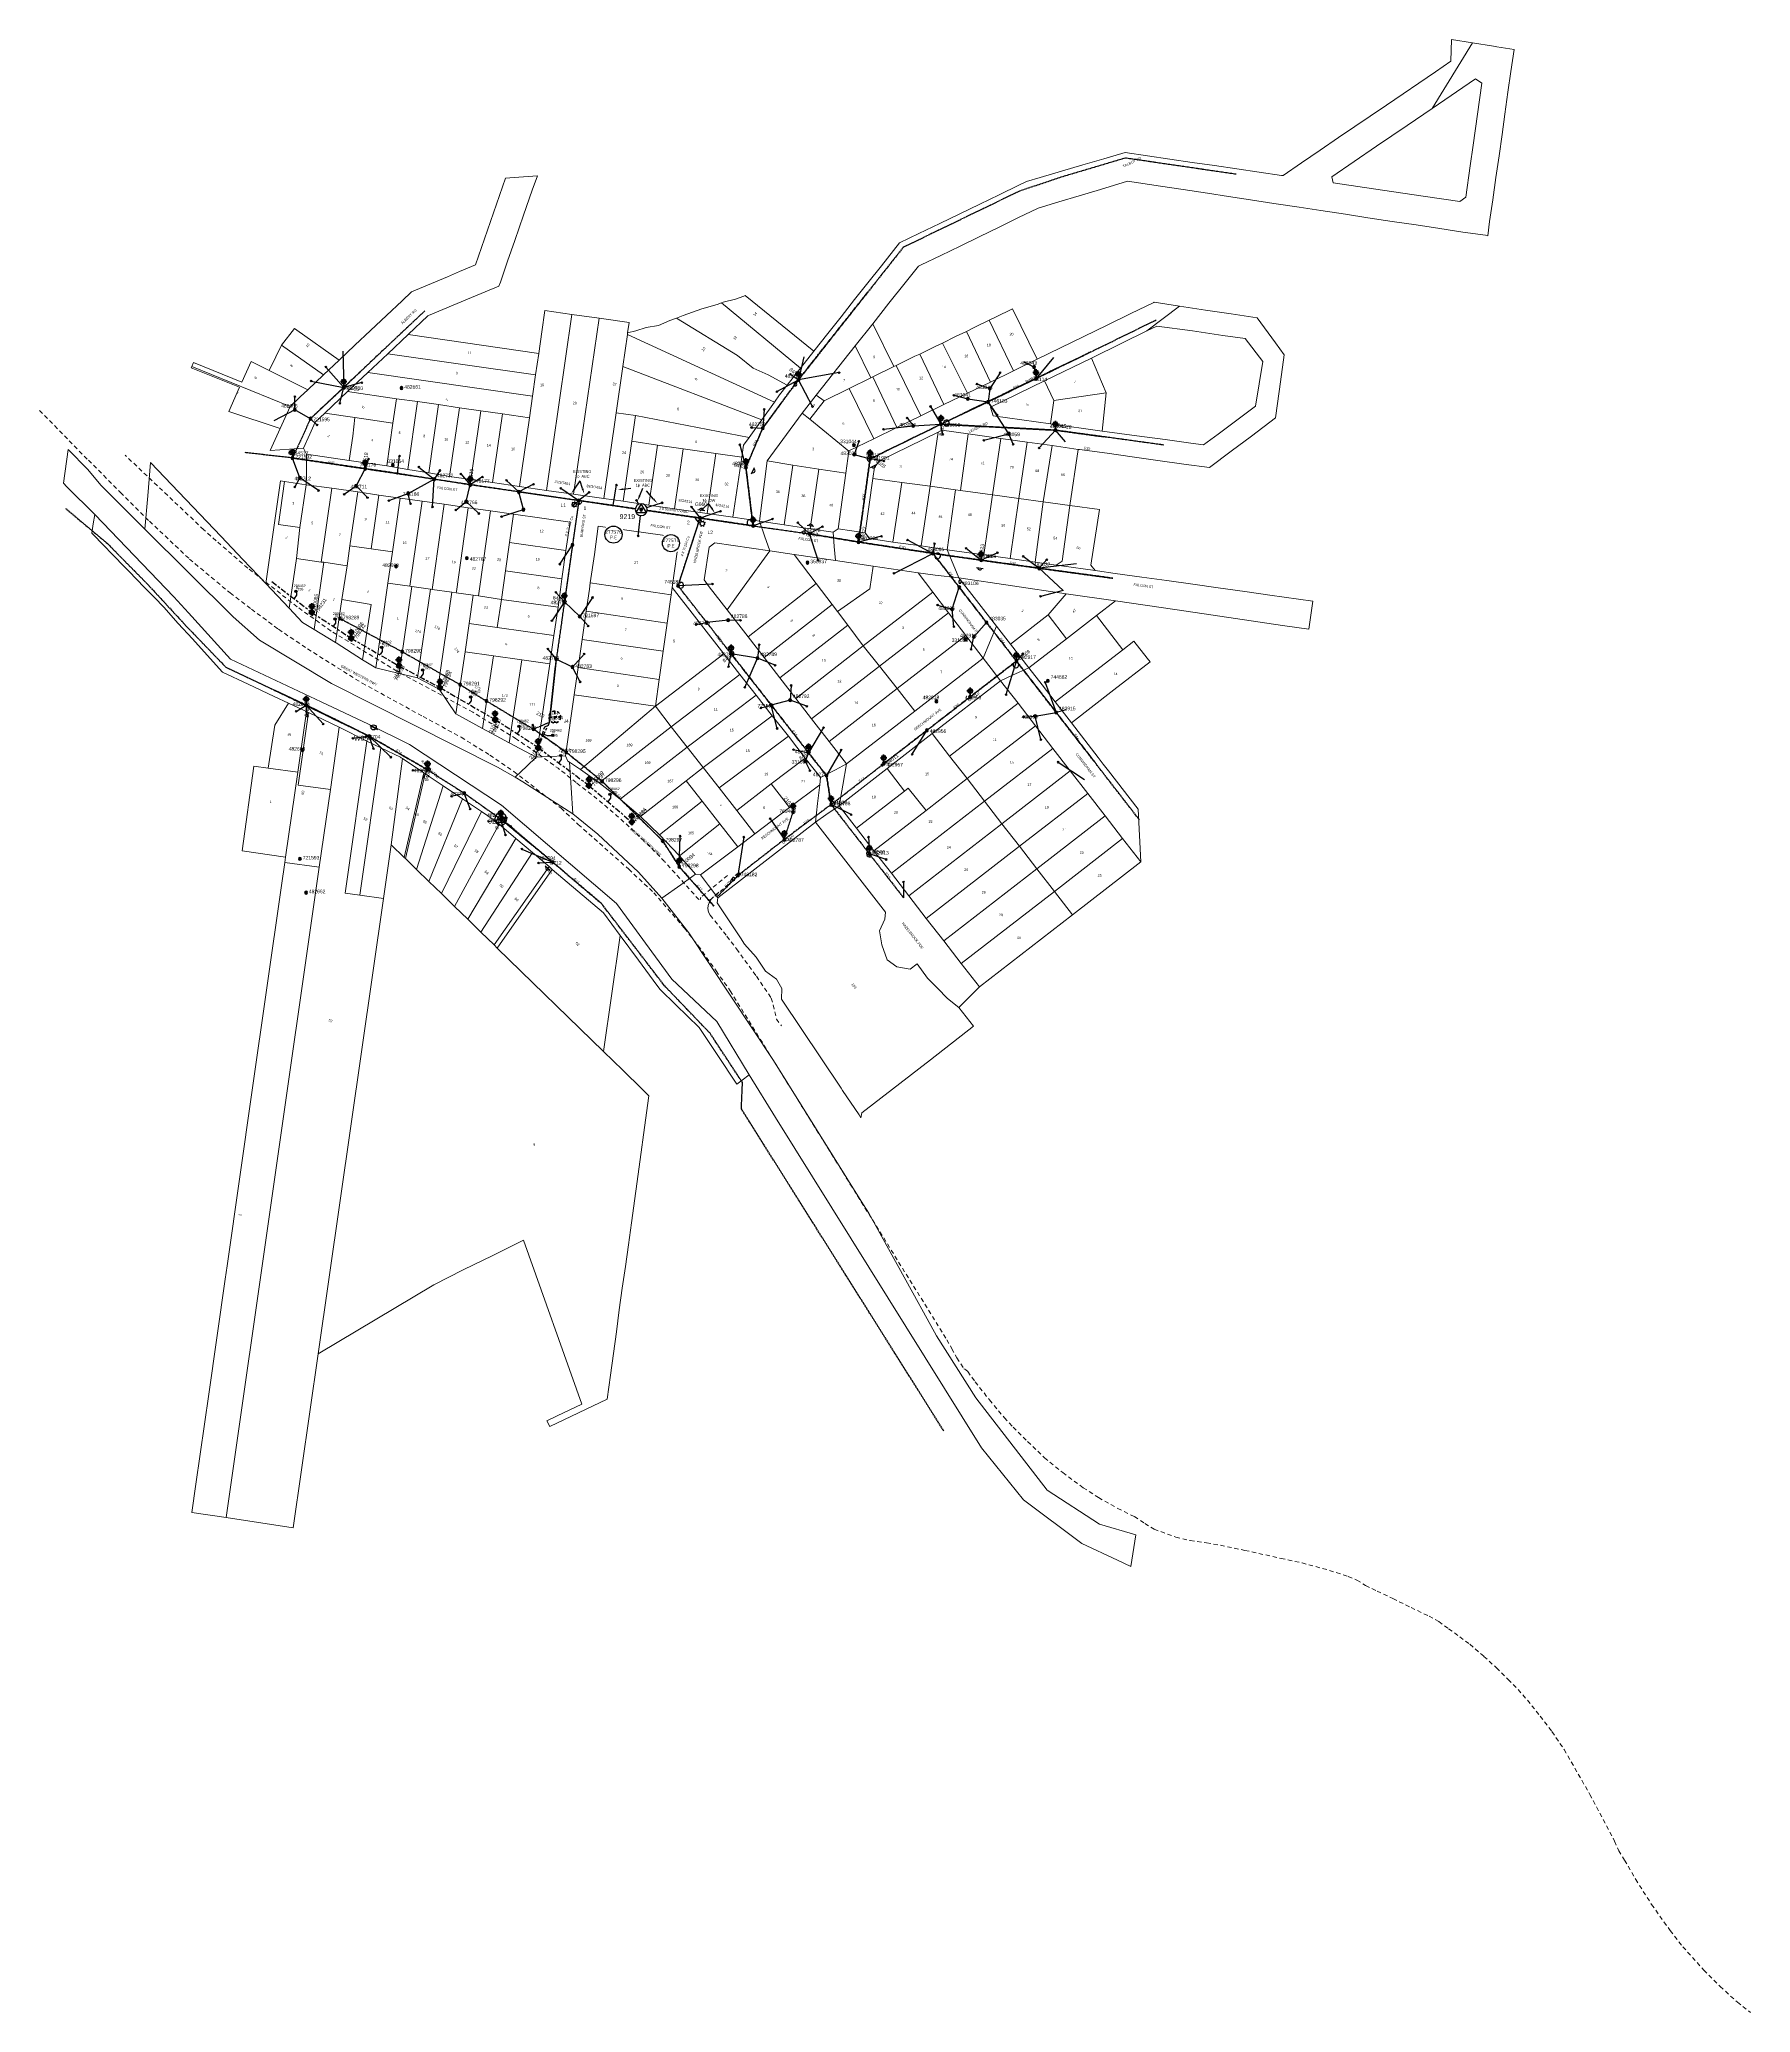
# Model space of a CAD drawing. Header units: metres. Extents: x 264012 to 265218, y 6264557 to 6265948.
import ezdxf
from ezdxf import colors
from ezdxf.entities.mleader import LeaderData, LeaderLine
from ezdxf.enums import TextEntityAlignment as Align
from ezdxf.math import Vec2, Vec3

# ---------------------------------------------------------------- set-up
doc = ezdxf.new("R2010")
doc.units = ezdxf.units.M
for name, pattern in [('Cable Exist OH', [1, 1, 0]), ('Cable Exist UG', [8.2, 4, -1.2, 1.8, -1.2]), ('Dash', [5, 3, -2])]:
    doc.linetypes.add(name, pattern=pattern)
doc.layers.get('0').update_dxf_attribs({"color": 6})
for name, color, linetype, lineweight in [('Cadastre Developer_SP_EXT', 9, 'Continuous', 5), ('Cadastre Land Parcels_SP_EXT', 9, 'Continuous', 5), ('Cadastre Road Names_SP_HV_LV_SL_EXT', 9, 'Continuous', 5), ('Cadastre Roads_SP_EXT', 9, 'Continuous', 5)]:
    doc.layers.add(name, color=color, linetype=linetype, lineweight=lineweight)
for name, color, linetype in [('Duct_SP_EXT', 7, 'Continuous'), ('Equip_LV_EXT', 7, 'Continuous'), ('Equip_LV_NEW', 2, 'Continuous'), ('Equip_SL_EXT', 7, 'Continuous'), ('Equip_SP_HV_EXT', 7, 'Continuous'), ('Equip_SP_LV_EXT', 7, 'Continuous'), ('Equip_SP_SL_EXT', 7, 'Continuous'), ('Equip_SP_SL_NEW', 2, 'Continuous'), ('Mains_HV_EXT', 7, 'Continuous'), ('Mains_LV_EXT', 7, 'Continuous'), ('Mains_LV_NEW_Hardwired', 2, 'Continuous'), ('Mains_SL_EXT', 7, 'Continuous'), ('Notes_LV_MISC', 7, 'Continuous'), ('NOTES_SL_EXT', 7, 'Continuous'), ('Notes_SL_MISC', 7, 'Continuous'), ('OH_Details_SP_MISC', 7, 'Continuous'), ('Services_SP_EXT', 7, 'Continuous'), ('Sub_SP_TR_HV_LV_EXT', 7, 'Continuous'), ('SupportsOH_SP_TR_HV_LV_SL_EXT', 7, 'Continuous'), ('SupportsUG_SP_LV_SL_EXT', 7, 'Continuous'), ('Trench_SP_EXT', 7, 'Continuous')]:
    doc.layers.add(name, color=color, linetype=linetype)
doc.layers.get('0').freeze()
doc.styles.add('COLUMN_LABEL', font='arial.ttf')
doc.styles.add('HVSW_LABEL', font='arial.ttf')
doc.styles.add('iecARIAL', font='arial.ttf', dxfattribs={"height": 2})
doc.styles.add('IESYMBOL1', font='isocp.shx')
doc.styles.add('POLE_LABEL', font='arial.ttf')
doc.styles.add('SL_LABEL', font='arial.ttf')
doc.styles.add('SLCP_LABEL', font='arial.ttf', dxfattribs={"height": 3.5})
doc.styles.get("Standard").update_dxf_attribs({"font": 'arial.ttf'})

# ---------------------------------------------------------------- blocks, each defined once
blk = doc.blocks.new('SUB_POLE_EXT')
blk.add_wipeout([(0, 4.2), (0.4, 4.2), (0.8, 4.1), (1.2, 4), (1.6, 3.9), (2, 3.7), (2.3, 3.5), (2.7, 3.3), (3, 3), (3.3, 2.7), (3.5, 2.3), (3.8, 1.9), (3.9, 1.6), (4, 1.2), (4.2, 0.6), (4.2, 0), (4.2, -0.6), (4.1, -1.1), (3.9, -1.6), (3.6, -2.2), (3.2, -2.7), (3, -3), (2.7, -3.3), (2.4, -3.5), (2, -3.7), (1.6, -3.9), (1.3, -4), (0.8, -4.1), (0.4, -4.2), (0, -4.2), (-0.4, -4.2), (-0.8, -4.1), (-1.2, -4), (-1.6, -3.9), (-2, -3.7), (-2.4, -3.5), (-2.7, -3.3), (-3, -3), (-3.2, -2.7), (-3.5, -2.3), (-3.7, -2), (-3.9, -1.6), (-4, -1.2), (-4.2, -0.8), (-4.2, -0.1), (-4.2, 0.4), (-4.1, 0.8), (-4, 1.3), (-3.9, 1.6), (-3.7, 2), (-3.5, 2.4), (-3.3, 2.7), (-3, 3), (-2.7, 3.3), (-2.3, 3.5), (-2, 3.7), (-1.6, 3.9), (-1.2, 4), (-0.8, 4.2), (-0.4, 4.2)])
blk.add_line((2.2, 0.5), (2.2, 0.5, 0))
blk.add_lwpolyline([(-4.2, 0, 1), (4.2, 0, 1)], format="xyb", close=True)
blk.add_lwpolyline([(2.1, 0.5), (0, 4.2), (-3.7, -2.1), (3.7, -2.1)], close=True)
for tag, height, flags, p in [('STREET_CODE', 0.2, 9, (1.5, 0)), ('ASSET_NUM', 3.5, 8, (2, 2)), ('CONSTRUCTED_VOLTAGE', 0.2, 9, (1.5, -0.2)), ('NO_PHASES', 0.2, 9, (1.5, -0.4)), ('OPERATING_VOLTAGE', 0.2, 9, (1.5, -0.6)), ('OPERATED_BY', 0.2, 9, (1.5, -0.8)), ('MAINTAINED_BY', 0.2, 9, (1.5, -1)), ('ORIENTATION', 0.2, 9, (1.5, -1.2)), ('OWNED_BY', 0.2, 9, (1.5, -1.4)), ('SECONDARY_VOLTAGE', 0.2, 9, (1.5, -1.6)), ('STATE', 0.2, 9, (1.5, -1.8)), ('SUBSTATION_TYPE', 0.2, 9, (1.5, -2)), ('USAGE', 0.2, 9, (1.5, -2.2)), ('LEGEND', 0.2, 9, (1.5, -2.4)), ('LOCATION', 0.2, 9, (1.5, -2.6)), ('STREETNAME', 0.2, 9, (1.5, -2.8)), ('SUBURB', 0.2, 9, (1.5, -3)), ('NOTES', 0.2, 9, (1.5, -3.2)), ('Z', 0.2, 1, (1.5, -3.4))]:
    blk.add_attdef(tag, text='', height=height, dxfattribs=dict(flags=flags)).set_placement(p, align=Align.MIDDLE_LEFT)
blk = doc.blocks.new('COLUMN_EXT')
blk.add_hatch(color=256).paths.add_polyline_path([(-1.5, 1.5), (-1.5, -1.5), (1.5, -1.5), (1.5, 1.5)])
blk.add_lwpolyline([(-1.5, -1.5), (1.5, -1.5), (1.5, 1.5), (-1.5, 1.5)], close=True)
for tag, height, style, flags, p in [('STRUCTURE_PLANT_NUMBER', 0.2, 'POLE_LABEL', 9, (1.8, 0)), ('ASSET_NUM', 2.5, 'COLUMN_LABEL', 8, (2, 2)), ('STREET_CODE', 0.2, 'COLUMN_LABEL', 9, (1.8, -0.2))]:
    blk.add_attdef(tag, text='', height=height, dxfattribs=dict(style=style, flags=flags)).set_placement(p, align=Align.MIDDLE_LEFT)
at = {"flags": 9}
for tag, p in [('COLUMN_TYPE', (1.8, -0.4)), ('OWNED_BY', (1.8, -0.6)), ('STATE', (1.8, -0.8)), ('USAGE', (1.8, -1)), ('LEGEND', (1.8, -1.2)), ('LOCATION', (1.8, -1.4)), ('STREETNAME', (1.8, -1.6)), ('SUBURB', (1.8, -1.8)), ('NOTES', (1.8, -2))]:
    blk.add_attdef(tag, text='', height=0.2, dxfattribs=at).set_placement(p, align=Align.MIDDLE_LEFT)
at = {"flags": 1}
blk.add_attdef('Z', (1.8, -2.4), '', height=0.2, dxfattribs=at)
blk = doc.blocks.new('DUCT_EXT')
blk.add_circle((0, 0.8), 0.8)
at = {"flags": 1}
blk.add_attdef('Z', (0, 0), '', height=0.2, dxfattribs=at)
at = {"flags": 9}
for tag, p in [('DUCT_CODE', (0, 0)), ('XSECT_TYPE', (0, -0.2)), ('FB_REFERENCE', (0, -0.4)), ('STATE', (0, -0.6)), ('NOTES', (0, -0.8))]:
    blk.add_attdef(tag, text='', height=0.2, dxfattribs=at).set_placement(p, align=Align.MIDDLE_LEFT)
blk = doc.blocks.new('LV_OH_LINKS_OPEN_EXT')
for p, q in [((-0.2, 5), (-0.2, 5.5)), ((-0.2, 3), (-0.2, 2.5)), ((0.2, 5), (0.2, 5.5)), ((0.2, 3), (0.2, 2.5))]:
    blk.add_line(p, q)
blk.add_lwpolyline([(0, 3, 1), (0, 5, 1)], format="xyb", close=True)
at = {"flags": 1}
blk.add_attdef('Z', (0, 0), '', height=0.2, dxfattribs=at)
at = {"flags": 9}
for tag, p in [('ACTUAL_STATUS', (0, 0)), ('CONSTRUCTED_VOLTAGE', (0, -0.2)), ('NO_PHASES', (0, -0.4)), ('OPERATING_VOLTAGE', (0, -0.6)), ('ORIENTATION', (0, -0.8)), ('OWNED_BY', (0, -1)), ('STATE', (0, -1.2)), ('SWITCH_TYPE', (0, -1.4)), ('USAGE', (0, -1.6)), ('LEGEND', (0, -1.8)), ('NOTES', (0, -2))]:
    blk.add_attdef(tag, text='', height=0.2, dxfattribs=at).set_placement(p, align=Align.MIDDLE_LEFT)
blk = doc.blocks.new('LV_OH_LINKS_DISTFUSE_EXT')
for p, q in [((0, 0), (0.96, 0)), ((3.84, 0), (4.8, 0))]:
    blk.add_line(p, q)
blk.add_lwpolyline([(3.84, -1.2), (3.84, 1.2), (0.96, -1.2), (0.96, 1.2)], close=True)
at = {"flags": 9}
for tag, p in [('ACTUAL_STATUS', (0, 0)), ('CONSTRUCTED_VOLTAGE', (0, -0.2)), ('OPERATING_VOLTAGE', (0, -0.6)), ('ORIENTATION', (0, -0.8)), ('OWNED_BY', (0, -1)), ('STATE', (0, -1.2)), ('SWITCH_TYPE', (0, -1.4)), ('NO_PHASES', (0, -0.4)), ('USAGE', (0, -1.6)), ('NOTES', (0, -1.8))]:
    blk.add_attdef(tag, text='', height=0.2, dxfattribs=at).set_placement(p, align=Align.MIDDLE_LEFT)
at = {"flags": 1}
blk.add_attdef('Z', (0, 0), '', height=0.2, dxfattribs=at)
blk = doc.blocks.new('SL_LANTERN_EXT')
at = {"lineweight": 40}
for p, q in [((-2.3, 4.2), (2.2, 4.2)), ((-1.5, 5.7), (-1.1, 5.3)), ((-1.5, 2.8), (-1.1, 3.2)), ((0, 2), (0, 6.5)), ((0, 0), (0, 2.7)), ((1.5, 5.7), (1.1, 5.3)), ((1.5, 2.8), (1.1, 3.2))]:
    blk.add_line(p, q, dxfattribs=at)
blk.add_circle((0, 4.2), 1.5, dxfattribs=at)
at = {"style": 'iecARIAL', "flags": 8}
blk.add_attdef('ASSET_NUM', (1.5, 1.5), '', height=2.5, dxfattribs=at)
for tag, p, height, flags in [('CONSTRUCTED_VOLTAGE', (1, -0.7), 0.2, 9), ('CONTROL_TYPE', (1, -0.9), 0.2, 9), ('LANTERN_PURPOSE', (1, -1.1), 0.2, 9), ('LANTERN_TYPE', (1, -1.3), 0.2, 9), ('NO_PHASES', (1, -1.5), 0.2, 9), ('OPERATING_VOLTAGE', (1, -1.7), 0.2, 9), ('ORIENTATION', (1, -1.9), 0.2, 9), ('OWNED_BY', (1, -2.1), 0.2, 9), ('STATE', (1, -2.3), 0.2, 9), ('USAGE', (1, -2.5), 0.2, 9), ('CEXIST', (1, -2.7), 0.2, 9), ('CNEW', (1, -2.9), 0.2, 9), ('CNUMBER', (1, -3.1), 0.2, 9), ('CREMOVE', (1, -3.3), 0.2, 9), ('CREPLACE', (1, -3.5), 0.2, 9), ('LKINGHEIGHT', (1, -3.7), 0.2, 9), ('LBRACKET', (1, -3.9), 0.2, 9), ('LBRACKETVOCAB', (1, -4.1), 0.2, 9), ('LCATEGORY', (1, -4.3), 0.2, 9), ('LCHARGE1', (1, -4.5), 0.2, 9), ('LCHARGE1PERCENT', (1, -4.7), 0.2, 9), ('LCHARGE2', (1, -4.9), 0.2, 9), ('LCHARGE2PERCENT', (1, -5.1), 0.2, 9), ('LCHARGE3', (1, -5.3), 0.2, 9), ('LCHARGE3PERCENT', (1, -5.5), 0.2, 9), ('LEXIST', (1, -5.7), 0.2, 9), ('LLAMP', (1, -5.9), 0.2, 9), ('LLAMPVOCAB', (1, -6.1), 0.2, 9), ('LMAST', (1, -6.3), 0.2, 9), ('LMASTVOCAB', (1, -6.5), 0.2, 9), ('LNEW', (1, -6.7), 0.2, 9), ('LANTNUMBER', (1, -6.9), 0.2, 9), ('LOUTREACH', (1, -7.3), 0.2, 9), ('LOUTREACHVOCAB', (1, -7.5), 0.2, 9), ('LRATECODE', (1, -7.7), 0.2, 9), ('LREMOVE', (1, -7.9), 0.2, 9), ('LREPLACE', (1, -8.1), 0.2, 9), ('LTYPE', (1, -8.3), 0.2, 9), ('LTYPEVOCAB', (1, -8.5), 0.2, 9), ('LEGEND', (1, -8.7), 0.2, 9), ('LOCATION', (1, -8.9), 0.2, 9), ('NOTES', (1, -9.1), 0.2, 9), ('STREETNAME', (1, -9.3), 0.2, 9), ('SUBURB', (1, -9.5), 0.2, 1), ('LNUMBER', (2.2, -3.3), 2.5, 8)]:
    blk.add_attdef(tag, p, '', height=height, dxfattribs=dict(flags=flags))
blk = doc.blocks.new('CCP_EXT')
blk.add_wipeout([(0, 0.6), (0.6, 0), (0, -0.6), (-0.6, 0)])
blk.add_lwpolyline([(-0.6, 0), (0, 0.6), (0.6, 0), (0, -0.6), (-0.6, 0)])
at = {"flags": 1}
blk.add_attdef('Z', (0, 0), '', height=0.2, dxfattribs=at)
at = {"flags": 9}
for tag, p in [('CCP_TYPE', (0, 0)), ('CONSTRUCTED_VOLTAGE', (0, -0.2)), ('NO_PHASES', (0, -0.4)), ('OPERATING_VOLTAGE', (0, -0.6)), ('ORIENTATION', (0, -0.8)), ('OWNED_BY', (0, -1)), ('USAGE', (0, -1.2)), ('LEGEND', (0, -1.4)), ('LIFE_SUPPORT', (0, -1.6)), ('STATE', (0, -1.8)), ('NOTES', (0, -2))]:
    blk.add_attdef(tag, text='', height=0.2, dxfattribs=at).set_placement(p, align=Align.MIDDLE_LEFT)
blk = doc.blocks.new('POLE_EXT')
blk.add_hatch(color=256).paths.add_polyline_path([(-1, 0, 1), (1, 0, 1)])
blk.add_lwpolyline([(-1, 0, 1), (1, 0, 1)], format="xyb", close=True)
for tag, height, flags, p in [('pNumber', 2.5, 8, (-17.8, 2.1)), ('OWNED_BY', 0.2, 9, (1.4, -0.4)), ('PARENT', 0.2, 9, (1.4, -0.6)), ('SPECIAL_USE', 0.2, 9, (1.4, -0.8)), ('STATE', 0.2, 9, (1.4, -1)), ('USAGE', 0.2, 9, (1.4, -1.2)), ('cLV', 0.2, 9, (1.4, -1.4)), ('hDepth', 0.2, 9, (1.4, -1.6)), ('hDia', 0.2, 9, (1.4, -1.8)), ('cHV', 0.2, 9, (1.4, -2)), ('LBRACKET', 0.2, 9, (1.4, -2.2)), ('LExisting', 0.2, 9, (1.4, -2.4)), ('LANTNUMBER', 0.2, 9, (1.4, -2.6)), ('LOther', 0.2, 9, (1.4, -2.8)), ('LRemove', 0.2, 9, (1.4, -3)), ('LEGEND', 0.2, 9, (1.4, -3.2)), ('cLinedev', 0.2, 9, (1.4, -3.4)), ('LOCATION', 0.2, 9, (1.4, -3.6)), ('pExisting', 0.2, 9, (1.4, -3.8)), ('PFNUMBER', 0.2, 9, (1.4, -4)), ('NEWPFNUMBER', 0.2, 9, (1.4, -4.2)), ('pFooting', 0.2, 9, (1.4, -4.4)), ('pNew', 0.2, 9, (1.4, -4.6)), ('pRelocate', 0.2, 9, (1.4, -5)), ('pRemove', 0.2, 9, (1.4, -5.2)), ('pReplace', 0.2, 9, (1.4, -5.4)), ('pStay', 0.2, 9, (1.4, -5.6)), ('pType', 0.2, 9, (1.4, -5.8)), ('cspan', 0.2, 9, (1.4, -6)), ('STREETNAME', 0.2, 9, (1.4, -6.2)), ('SUBURB', 0.2, 9, (1.4, -6.4)), ('NOTES', 0.2, 9, (1.4, -6.6)), ('MAINTAINED_BY', 0.2, 9, (1.4, -6.8)), ('OPERATED_BY', 0.2, 9, (1.4, -7))]:
    blk.add_attdef(tag, text='', height=height, dxfattribs=dict(flags=flags)).set_placement(p, align=Align.MIDDLE_LEFT)
at = {"style": 'POLE_LABEL'}
for tag, height, flags, p in [('STRUCTURE_PLANT_NUMBER', 0.2, 9, (1.4, 0)), ('ASSET_NUM', 2.5, 8, (2, 2)), ('STREET_CODE', 0.2, 9, (1.4, -0.2))]:
    blk.add_attdef(tag, text='', height=height, dxfattribs=dict(at, flags=flags)).set_placement(p, align=Align.MIDDLE_LEFT)
at = {"flags": 1}
blk.add_attdef('Z', (1.4, -7.3), '', height=0.2, dxfattribs=at)
blk = doc.blocks.new('HV_ABS_CLOSED_EXT')
blk.add_line((-3, 6.9), (3, 6.9))
blk.add_circle((0, 6.9), 1.8)
at = {"flags": 1}
blk.add_attdef('Z', (0, 0), '', height=0.2, dxfattribs=at)
at = {"style": 'HVSW_LABEL'}
for tag, height, flags, p in [('ASSET_NUM', 3.5, 8, (2, 2)), ('STREET_CODE', 0.2, 9, (0, -0.2))]:
    blk.add_attdef(tag, text='', height=height, dxfattribs=dict(at, flags=flags)).set_placement(p, align=Align.MIDDLE_LEFT)
at = {"flags": 9}
for tag, p in [('ACTUAL_STATUS', (0, -0.4)), ('CONSTRUCTED_VOLTAGE', (0, -0.6)), ('NO_PHASES', (0, -0.8)), ('OPERATING_VOLTAGE', (0, -1)), ('ORIENTATION', (0, -1.2)), ('OWNED_BY', (0, -1.4)), ('STATE', (0, -1.6)), ('SWITCH_TYPE', (0, -1.8)), ('USAGE', (0, -2)), ('LEGEND', (0, -2.2)), ('LOCATION', (0, -2.4)), ('STREETNAME', (0, -2.6)), ('SUBURB', (0, -2.8)), ('NOTES', (0, -3))]:
    blk.add_attdef(tag, text='', height=0.2, dxfattribs=at).set_placement(p, align=Align.MIDDLE_LEFT)
blk = doc.blocks.new('HV_USL_CLOSED_EXT')
blk.add_line((2.4, 5.5), (-2.4, 5.5))
blk.add_lwpolyline([(1.4, 5.5, 0.414214), (0, 6.9, 0.414214), (-1.4, 5.5)], format="xyb")
for tag, height, flags, p in [('STREET_CODE', 0.2, 9, (1.5, 0)), ('ASSET_NUM', 2.5, 8, (2, 2)), ('ACTUAL_STATUS', 0.2, 9, (1.5, -0.2)), ('CONSTRUCTED_VOLTAGE', 0.2, 9, (1.5, -0.4)), ('NO_PHASES', 0.2, 9, (1.5, -0.6)), ('OPERATING_VOLTAGE', 0.2, 9, (1.5, -0.8)), ('ORIENTATION', 0.2, 9, (1.5, -1)), ('OWNED_BY', 0.2, 9, (1.5, -1.2)), ('OPERATED_BY', 0.2, 9, (1.5, -1.4)), ('MAINTAINED_BY', 0.2, 9, (1.5, -1.6)), ('STATE', 0.2, 9, (1.5, -1.8)), ('SWITCH_TYPE', 0.2, 9, (1.5, -2)), ('USAGE', 0.2, 9, (1.5, -2.2)), ('LEGEND', 0.2, 9, (1.5, -2.4)), ('LOCATION', 0.2, 9, (1.5, -2.6)), ('STREETNAME', 0.2, 9, (1.5, -2.8)), ('SUBURB', 0.2, 9, (1.5, -3)), ('NOTES', 0.2, 9, (1.5, -3.2)), ('LABEL_ALIGNMENT', 0.2, 9, (1.5, -3.4)), ('Z', 0.2, 1, (1.5, -3.6))]:
    blk.add_attdef(tag, text='', height=height, dxfattribs=dict(flags=flags)).set_placement(p, align=Align.MIDDLE_LEFT)
blk = doc.blocks.new('End Shackle_EXT')
blk.add_wipeout([(0, 0.3), (1.8, 0.3), (1.8, -0.3), (0, -0.3)])
blk.add_line((1.8, -1), (1.8, 1))
at = {"flags": 1}
blk.add_attdef('Z', (0, 0), '', height=0.2, dxfattribs=at)
at = {"flags": 9}
for tag, p in [('CONNECTOR_TYPE', (0, 0)), ('CONSTRUCTED_VOLTAGE', (0, -0.2)), ('NO_PHASES', (0, -0.4)), ('OPERATING_VOLTAGE', (0, -0.6)), ('ORIENTATION', (0, -0.8)), ('OWNED_BY', (0, -1)), ('STATE', (0, -1.2)), ('USAGE', (0, -1.4)), ('NOTES', (0, -1.6))]:
    blk.add_attdef(tag, text='', height=0.2, dxfattribs=at).set_placement(p, align=Align.MIDDLE_LEFT)
blk = doc.blocks.new('CABLE_LARGE_EXT')
h = blk.add_hatch(color=256)
edge = h.paths.add_edge_path()
edge.add_arc((0, 0.5), 0.55, 0, 360)
blk.add_circle((0, 0.5), 0.55)
at = {"flags": 1}
blk.add_attdef('Z', (0, 0), '', height=0.2, dxfattribs=at)
at = {"flags": 9}
for tag, p in [('COND_CODE', (0, 0)), ('FB_REFERENCE', (0, -0.2)), ('STATE', (0, -0.4)), ('XSECT_SIZE', (0, -0.6)), ('NOTES', (0, -0.8))]:
    blk.add_attdef(tag, text='', height=0.2, dxfattribs=at).set_placement(p, align=Align.MIDDLE_LEFT)
blk = doc.blocks.new('SLCP_ZELL_EXT')
blk.add_wipeout([(-0.2, 7.5), (-0.7, 7.5), (-1.2, 7.4), (-1.6, 7.3), (-2.1, 7.2), (-2.5, 7.1), (-3, 6.9), (-3.4, 6.7), (-3.8, 6.5), (-4.2, 6.2), (-4.6, 5.9), (-5, 5.6), (-5.3, 5.3), (-5.6, 5), (-5.9, 4.6), (-6.2, 4.2), (-6.5, 3.8), (-6.7, 3.4), (-6.9, 3), (-7.1, 2.5), (-7.2, 2.1), (-7.3, 1.6), (-7.4, 1.2), (-7.5, 0.7), (-7.5, 0.2), (-7.5, -0.2), (-7.5, -0.7), (-7.4, -1.2), (-7.3, -1.6), (-7.2, -2.1), (-7.1, -2.5), (-6.9, -3), (-6.7, -3.4), (-6.5, -3.8), (-6.2, -4.2), (-5.9, -4.6), (-5.6, -5), (-5.3, -5.3), (-5, -5.6), (-4.6, -5.9), (-4.2, -6.2), (-3.8, -6.5), (-3.4, -6.7), (-3, -6.9), (-2.5, -7.1), (-2.1, -7.2), (-1.6, -7.3), (-1.2, -7.4), (-0.7, -7.5), (-0.2, -7.5), (0.2, -7.5), (0.7, -7.5), (1.2, -7.4), (1.6, -7.3), (2.1, -7.2), (2.5, -7.1), (3, -6.9), (3.4, -6.7), (3.8, -6.5), (4.2, -6.2), (4.6, -5.9), (5, -5.6), (5.3, -5.3), (5.6, -5), (5.9, -4.6), (6.2, -4.2), (6.5, -3.8), (6.7, -3.4), (6.9, -3), (7.1, -2.5), (7.2, -2.1), (7.3, -1.6), (7.4, -1.2), (7.5, -0.7), (7.5, -0.2), (7.5, 0.2), (7.5, 0.7), (7.4, 1.2), (7.3, 1.6), (7.2, 2.1), (7.1, 2.5), (6.9, 3), (6.7, 3.4), (6.5, 3.8), (6.2, 4.2), (5.9, 4.6), (5.6, 5), (5.3, 5.3), (5, 5.6), (4.6, 5.9), (4.2, 6.2), (3.8, 6.5), (3.4, 6.7), (3, 6.9), (2.5, 7.1), (2.1, 7.2), (1.6, 7.3), (1.2, 7.4), (0.7, 7.5), (0.2, 7.5)])
at = {"linetype": 'Dash', "lineweight": 40, "ltscale": 0.7}
for p, q in [((-4.1, 0), (4.1, 0)), ((0, 4.1), (0, -4.1))]:
    blk.add_line(p, q, dxfattribs=at)
blk.add_circle((0, 0), 4.11, dxfattribs=at)
at = {"lineweight": 40, "style": 'IESYMBOL1'}
for s, p in [('P', (-1.6, 0)), ('Z', (1.7, 0)), ('60', (-1.6, -3.3))]:
    blk.add_text(s, height=2, dxfattribs=at).set_placement(p, align=Align.BOTTOM_CENTER)
at = {"flags": 1}
blk.add_attdef('Z', (0, 0), '', height=0.2, dxfattribs=at)
at = {"style": 'SLCP_LABEL'}
for tag, height, flags, p in [('ASSET_NUM', 2.5, 8, (2, 2)), ('STREET_CODE', 0.2, 9, (0, -0.2))]:
    blk.add_attdef(tag, text='', height=height, dxfattribs=dict(at, flags=flags)).set_placement(p, align=Align.MIDDLE_LEFT)
at = {"flags": 9}
for tag, p in [('CONSTRUCTED_VOLTAGE', (0, -0.4)), ('CONTROL_TYPE', (0, -0.6)), ('NO_PHASES', (0, -0.8)), ('OPERATING_VOLTAGE', (0, -1)), ('ORIENTATION', (0, -1.2)), ('OWNED_BY', (0, -1.4)), ('USAGE', (0, -1.6)), ('LOCATION', (0, -1.8)), ('STATE', (0, -2)), ('NOTES', (0, -2.2))]:
    blk.add_attdef(tag, text='', height=0.2, dxfattribs=at).set_placement(p, align=Align.MIDDLE_LEFT)
blk = doc.blocks.new('CONNECTOR_NODE_EXT')
h = blk.add_hatch(color=256)
edge = h.paths.add_edge_path()
edge.add_arc((0, 0), 0.5, 0, 360)
blk.add_circle((0, 0), 0.5)
at = {"flags": 1}
blk.add_attdef('Z', (0, 0), '', height=0.2, dxfattribs=at)
at = {"flags": 9}
for tag, p in [('CONNECTOR_TYPE', (0, 0)), ('CONSTRUCTED_VOLTAGE', (0, -0.2)), ('NO_PHASES', (0, -0.4)), ('OPERATING_VOLTAGE', (0, -0.6)), ('ORIENTATION', (0, -0.8)), ('SUBTYPE', (0, -1)), ('USAGE', (0, -1.2)), ('NOTES', (0, -1.4))]:
    blk.add_attdef(tag, text='', height=0.2, dxfattribs=at).set_placement(p, align=Align.MIDDLE_LEFT)
blk = doc.blocks.new('SL_LANTERN_NEW')
at = {"flags": 9}
for tag, p in [('LCHARGE3PERCENT', (0, -5.2)), ('LEXIST', (0, -5.4)), ('LLAMP', (0, -5.6)), ('LLAMPVOCAB', (0, -5.8)), ('LMAST', (0, -6)), ('LMASTVOCAB', (0, -6.2)), ('LNEW', (0, -6.4)), ('LANTNUMBER', (0, -6.6)), ('LOUTREACH', (0, -7)), ('LOUTREACHVOCAB', (0, -7.2)), ('LRATECODE', (0, -7.4)), ('LREMOVE', (0, -7.6)), ('LREPLACE', (0, -7.8)), ('LTYPE', (0, -8)), ('LTYPEVOCAB', (0, -8.2)), ('LEGEND', (0, -8.4)), ('SUBURB', (0, -8.6)), ('STREETNAME', (0, -8.8)), ('LOCATION', (0, -9)), ('NOTES', (0, -9.2)), ('MAINTAINED_BY', (0, -9.9))]:
    blk.add_attdef(tag, text='', height=0.2, dxfattribs=at).set_placement(p, align=Align.MIDDLE_LEFT)
blk.add_attdef('OPERATED_BY', (0, -9.6), '', height=0.2, dxfattribs=at)
blk.add_wipeout([(0, 6.5), (1.5, 5.7), (2.2, 4.2), (1.5, 2.8), (0, 1.9), (-1.5, 2.8), (-2.3, 4.2), (-1.5, 5.7)])
for p, q in [((-2.3, 4.2), (-1.5, 4.2)), ((-1.5, 5.7), (-1.1, 5.3)), ((-1.5, 2.8), (-1.1, 3.2)), ((0, 5.7), (0, 6.5)), ((0, 0), (0, 2.7)), ((0, 0), (0, 0)), ((1.5, 5.7), (1.1, 5.3)), ((1.5, 2.8), (1.1, 3.2)), ((1.5, 4.2), (2.2, 4.2))]:
    blk.add_line(p, q)
blk.add_circle((0, 4.2), 1.5)
at = {"flags": 1}
blk.add_attdef('Z', (0, 0), '', height=0.2, dxfattribs=at)
at = {"style": 'SL_LABEL'}
for tag, height, flags, p in [('ASSET_NUM', 2.5, 8, (2, 2)), ('STREET_CODE', 0.2, 9, (0, -0.2))]:
    blk.add_attdef(tag, text='', height=height, dxfattribs=dict(at, flags=flags)).set_placement(p, align=Align.MIDDLE_LEFT)
for tag, height, flags, p in [('CONSTRUCTED_VOLTAGE', 0.2, 9, (0, -0.4)), ('CONTROL_TYPE', 0.2, 9, (0, -0.6)), ('LANTERN_PURPOSE', 0.2, 9, (0, -0.8)), ('LANTERN_TYPE', 0.2, 9, (0, -1)), ('NO_PHASES', 0.2, 9, (0, -1.2)), ('OPERATING_VOLTAGE', 0.2, 9, (0, -1.4)), ('ORIENTATION', 0.2, 9, (0, -1.6)), ('OWNED_BY', 0.2, 9, (0, -1.8)), ('STATE', 0.2, 9, (0, -2)), ('USAGE', 0.2, 9, (0, -2.2)), ('CEXIST', 0.2, 9, (0, -2.4)), ('CNEW', 0.2, 9, (0, -2.6)), ('CNUMBER', 0.2, 9, (0, -2.8)), ('CREMOVE', 0.2, 9, (0, -3)), ('CREPLACE', 0.2, 9, (0, -3.2)), ('LKINGHEIGHT', 0.2, 9, (0, -3.4)), ('LBRACKET', 0.2, 9, (0, -3.6)), ('LBRACKETVOCAB', 0.2, 9, (0, -3.8)), ('LCATEGORY', 0.2, 9, (0, -4)), ('LCHARGE1', 0.2, 9, (0, -4.2)), ('LCHARGE1PERCENT', 0.2, 9, (0, -4.4)), ('LCHARGE2', 0.2, 9, (0, -4.6)), ('LCHARGE2PERCENT', 0.2, 9, (0, -4.8)), ('LCHARGE3', 0.2, 9, (0, -5)), ('LNUMBER', 2.5, 8, (1.2, -2.8))]:
    blk.add_attdef(tag, text='', height=height, dxfattribs=dict(flags=flags)).set_placement(p, align=Align.MIDDLE_LEFT)
blk = doc.blocks.new('SL_LANTERN_REPLACE_NEW')
for tag, flags, p in [('LCHARGE3', 9, (1.5, -5.2)), ('LCHARGE3PERCENT', 9, (1.5, -5.4)), ('LEXIST', 9, (1.5, -5.6)), ('LLAMP', 9, (1.5, -5.8)), ('LLAMPVOCAB', 9, (1.5, -6)), ('LMAST', 9, (1.5, -6.2)), ('LMASTVOCAB', 9, (1.5, -6.4)), ('LNEW', 9, (1.5, -6.6)), ('LOUTREACH', 9, (1.5, -7.2)), ('LOUTREACHVOCAB', 9, (1.5, -7.4)), ('LRATECODE', 9, (1.5, -7.6)), ('LREMOVE', 9, (1.5, -7.8)), ('LREPLACE', 9, (1.5, -8)), ('LTYPE', 9, (1.5, -8.2)), ('LTYPEVOCAB', 9, (1.5, -8.4)), ('LEGEND', 9, (1.5, -8.6)), ('NEW_LKINGHEIGHT', 9, (1.5, -8.8)), ('NEW_LBRACKET', 9, (1.5, -9)), ('NEW_LBRACKETVOCAB', 9, (1.5, -9.2)), ('NEW_LCATEGORY', 9, (1.5, -9.4)), ('NEW_LCHARGE1', 9, (1.5, -9.6)), ('NEW_LCHARGE1PERCENT', 9, (1.5, -9.8)), ('NEW_LCHARGE2', 9, (1.5, -10)), ('NEW_LCHARGE2PERCENT', 9, (1.5, -10.2)), ('NEW_LCHARGE3', 9, (1.5, -10.4)), ('NEW_LCHARGE3PERCENT', 9, (1.5, -10.6)), ('NEW_LLAMP', 9, (1.5, -10.8)), ('NEW_LLAMPVOCAB', 9, (1.5, -11)), ('NEW_LMAST', 9, (1.5, -11.2)), ('NEW_LMASTVOCAB', 9, (1.5, -11.4)), ('NEW_LOUTREACH', 9, (1.5, -11.6)), ('NEW_LOUTREACHVOCAB', 9, (1.5, -11.8)), ('NEW_LRATECODE', 9, (1.5, -12)), ('NEW_LTYPE', 9, (1.5, -12.2)), ('NEW_LTYPEVOCAB', 9, (1.5, -12.4)), ('SUBURB', 9, (1.5, -12.6)), ('STREETNAME', 9, (1.5, -12.8)), ('LOCATION', 9, (1.5, -13)), ('NOTES', 9, (1.5, -13.2)), ('Z', 1, (1.5, -13.4))]:
    blk.add_attdef(tag, text='', height=0.2, dxfattribs=dict(flags=flags)).set_placement(p, align=Align.MIDDLE_LEFT)
at = {"flags": 9}
blk.add_attdef('LANTNUMBER', (1.5, -6.9), '', height=0.2, dxfattribs=at)
blk.add_wipeout([(0, 6.5), (1.5, 5.7), (2.2, 4.2), (1.5, 2.8), (0, 1.9), (-1.5, 2.8), (-2.3, 4.2), (-1.5, 5.7)])
for p, q in [((-2.3, 4.2), (-1.5, 4.2)), ((-1.5, 5.7), (-1.1, 5.3)), ((-1.5, 2.8), (-1.1, 3.2)), ((0, 2.7), (0, 6.5)), ((0, 0), (0, 2.7)), ((0, 0), (0, 0)), ((1.5, 5.7), (1.1, 5.3)), ((1.5, 2.8), (1.1, 3.2)), ((1.5, 4.2), (2.2, 4.2))]:
    blk.add_line(p, q)
blk.add_circle((0, 4.2), 1.5)
for tag, height, flags, p in [('STREET_CODE', 0.2, 9, (1.5, 0)), ('ASSET_NUM', 2.5, 8, (2, 2)), ('CONSTRUCTED_VOLTAGE', 0.2, 9, (1.5, -0.2)), ('CONTROL_TYPE', 0.2, 9, (1.5, -0.4)), ('LANTERN_PURPOSE', 0.2, 9, (1.5, -0.6)), ('LANTERN_TYPE', 0.2, 9, (1.5, -0.8)), ('NO_PHASES', 0.2, 9, (1.5, -1)), ('OPERATING_VOLTAGE', 0.2, 9, (1.5, -1.2)), ('ORIENTATION', 0.2, 9, (1.5, -1.4)), ('OWNED_BY', 0.2, 9, (1.5, -1.6)), ('OPERATED_BY', 0.2, 9, (1.5, -1.8)), ('MAINTAINED_BY', 0.2, 9, (1.5, -2)), ('STATE', 0.2, 9, (1.5, -2.2)), ('USAGE', 0.2, 9, (1.5, -2.4)), ('CEXIST', 0.2, 9, (1.5, -2.6)), ('CNEW', 0.2, 9, (1.5, -2.8)), ('CNUMBER', 0.2, 9, (1.5, -3)), ('CREMOVE', 0.2, 9, (1.5, -3.2)), ('CREPLACE', 0.2, 9, (1.5, -3.4)), ('LKINGHEIGHT', 0.2, 9, (1.5, -3.6)), ('LBRACKET', 0.2, 9, (1.5, -3.8)), ('LBRACKETVOCAB', 0.2, 9, (1.5, -4)), ('LCATEGORY', 0.2, 9, (1.5, -4.2)), ('LCHARGE1', 0.2, 9, (1.5, -4.4)), ('LCHARGE1PERCENT', 0.2, 9, (1.5, -4.6)), ('LCHARGE2', 0.2, 9, (1.5, -4.8)), ('LCHARGE2PERCENT', 0.2, 9, (1.5, -5)), ('LNUMBER', 2.5, 8, (1.5, -1.4))]:
    blk.add_attdef(tag, text='', height=height, dxfattribs=dict(flags=flags)).set_placement(p, align=Align.MIDDLE_LEFT)
blk = doc.blocks.new('SL_NUM_PE_NEW')
blk.add_wipeout([(-0.2, 7.5), (-0.7, 7.5), (-1.2, 7.4), (-1.6, 7.3), (-2.1, 7.2), (-2.5, 7.1), (-3, 6.9), (-3.4, 6.7), (-3.8, 6.5), (-4.2, 6.2), (-4.6, 5.9), (-5, 5.6), (-5.3, 5.3), (-5.6, 5), (-5.9, 4.6), (-6.2, 4.2), (-6.5, 3.8), (-6.7, 3.4), (-6.9, 3), (-7.1, 2.5), (-7.2, 2.1), (-7.3, 1.6), (-7.4, 1.2), (-7.5, 0.7), (-7.5, 0.2), (-7.5, -0.2), (-7.5, -0.7), (-7.4, -1.2), (-7.3, -1.6), (-7.2, -2.1), (-7.1, -2.5), (-6.9, -3), (-6.7, -3.4), (-6.5, -3.8), (-6.2, -4.2), (-5.9, -4.6), (-5.6, -5), (-5.3, -5.3), (-5, -5.6), (-4.6, -5.9), (-4.2, -6.2), (-3.8, -6.5), (-3.4, -6.7), (-3, -6.9), (-2.5, -7.1), (-2.1, -7.2), (-1.6, -7.3), (-1.2, -7.4), (-0.7, -7.5), (-0.2, -7.5), (0.2, -7.5), (0.7, -7.5), (1.2, -7.4), (1.6, -7.3), (2.1, -7.2), (2.5, -7.1), (3, -6.9), (3.4, -6.7), (3.8, -6.5), (4.2, -6.2), (4.6, -5.9), (5, -5.6), (5.3, -5.3), (5.6, -5), (5.9, -4.6), (6.2, -4.2), (6.5, -3.8), (6.7, -3.4), (6.9, -3), (7.1, -2.5), (7.2, -2.1), (7.3, -1.6), (7.4, -1.2), (7.5, -0.7), (7.5, -0.2), (7.5, 0.2), (7.5, 0.7), (7.4, 1.2), (7.3, 1.6), (7.2, 2.1), (7.1, 2.5), (6.9, 3), (6.7, 3.4), (6.5, 3.8), (6.2, 4.2), (5.9, 4.6), (5.6, 5), (5.3, 5.3), (5, 5.6), (4.6, 5.9), (4.2, 6.2), (3.8, 6.5), (3.4, 6.7), (3, 6.9), (2.5, 7.1), (2.1, 7.2), (1.6, 7.3), (1.2, 7.4), (0.7, 7.5), (0.2, 7.5)])
blk.add_circle((0, 0), 6)
at = {"style": 'IESYMBOL1'}
blk.add_text('P.E', height=2.5, dxfattribs=at).set_placement((0, -0.7), align=Align.TOP_CENTER)
at = {"style": 'IESYMBOL1', "flags": 4}
blk.add_attdef('SL15', text='', height=2.5, dxfattribs=at).set_placement((0, 0), align=Align.BOTTOM_CENTER)
at = {"flags": 1}
blk.add_attdef('Z', (0, 0), '', height=0.2, dxfattribs=at)
blk = doc.blocks.new('BOND POINT')
blk.add_hatch(color=256).paths.add_polyline_path([(-1, 0, 1), (1, 0, 1)])
blk.add_lwpolyline([(-1, 0, 1), (1, 0, 1)], format="xyb", close=True)
blk = doc.blocks.new('LV_End Shackle_NEW')
blk.add_wipeout([(-0.3, 0), (-0.3, 1.8), (0.3, 1.8), (0.3, 0)])
blk.add_line((1, 1.8), (-1, 1.8))
for tag, flags, p in [('CONNECTOR_TYPE', 9, (1.5, 0)), ('CONSTRUCTED_VOLTAGE', 9, (1.5, -0.2)), ('NO_PHASES', 9, (1.5, -0.4)), ('OPERATING_VOLTAGE', 9, (1.5, -0.6)), ('ORIENTATION', 9, (1.5, -0.8)), ('OWNED_BY', 9, (1.5, -1)), ('OPERATED_BY', 9, (1.5, -1.2)), ('MAINTAINED_BY', 9, (1.5, -1.4)), ('STATE', 9, (1.5, -1.6)), ('USAGE', 9, (1.5, -1.8)), ('NOTES', 9, (1.5, -2)), ('Z', 1, (1.5, -2.2))]:
    blk.add_attdef(tag, text='', height=0.2, dxfattribs=dict(flags=flags)).set_placement(p, align=Align.MIDDLE_LEFT)

msp = doc.modelspace()

# ---------------------------------------------------------------- linework, layer by layer
at = {"layer": 'Cadastre Developer_SP_EXT', "linetype": 'Dash'}
for points in [[(264390.2, 6265424.1, 0.025243), (264348.2, 6265454.5)], [(264452.5, 6265368.3, 0.040365), (264390.5, 6265423.8)]]:
    msp.add_lwpolyline(points, format="xyb", dxfattribs=at)
for points in [[(264476.6, 6265341.6), (264452.6, 6265368.2)], [(264496.9, 6265358.6), (264478, 6265343.2), (264477.6, 6265341.3)], [(264504.5, 6265360.4), (264501.1, 6265357.5), (264500.1, 6265356.4), (264497.7, 6265352.4), (264482.4, 6265339.4)], [(264490.8, 6265346.8), (264485.3, 6265341.9), (264484.1, 6265340), (264483.1, 6265337.4), (264483, 6265335.3), (264483.4, 6265332.8), (264484.7, 6265330.5), (264496.4, 6265315.7), (264503.2, 6265306.8), (264517.2, 6265287.5), (264527.7, 6265272.2), (264531.3, 6265257.4), (264534.9, 6265252.6)]]:
    msp.add_lwpolyline(points, dxfattribs=at)
at = {"layer": 'Cadastre Land Parcels_SP_EXT', "linetype": 'Continuous'}
for points in [[(264548.3, 6265716.1), (264492.6, 6265762), (264489.5, 6265760.9), (264478.8, 6265757.8), (264465.7, 6265753), (264460.9, 6265751.2), (264503.8, 6265725), (264514.9, 6265716), (264525.5, 6265711.2), (264538.8, 6265704), (264548.3, 6265716.1)], [(264557.7, 6265728), (264509.3, 6265767.3), (264508.3, 6265766.8), (264502.4, 6265764.7), (264493.8, 6265762.4), (264492.6, 6265762), (264548.3, 6265716.1), (264557.7, 6265728)], [(264369.4, 6265629.9), (264387.2, 6265753.9), (264368.2, 6265756.7), (264366, 6265741.5), (264363.8, 6265726.4), (264361.6, 6265711.3), (264359.4, 6265696.2), (264357.2, 6265681), (264350.3, 6265632.7), (264369.4, 6265629.9)], [(264388.4, 6265627.2), (264406.3, 6265751.2), (264387.2, 6265753.9), (264369.4, 6265629.9), (264388.4, 6265627.2)], [(264418.3, 6265684.6), (264423, 6265717.2), (264426.3, 6265739.8), (264426.4, 6265740.9), (264427.5, 6265748.1), (264406.3, 6265751.2), (264388.4, 6265627.2), (264409.6, 6265624.1), (264418.3, 6265684.6)], [(264538.8, 6265704), (264525.5, 6265711.2), (264514.9, 6265716), (264503.8, 6265725), (264460.9, 6265751.2), (264456.3, 6265749.6), (264448.1, 6265746.1), (264439.6, 6265744.6), (264432.3, 6265742.4), (264426.4, 6265740.9), (264426.3, 6265739.8), (264529.9, 6265692.1), (264533.4, 6265697.3), (264538.8, 6265704)], [(264614, 6265717.1), (264599.1, 6265747.2), (264586.8, 6265731.7), (264597.9, 6265709.2), (264599.3, 6265709.8), (264614, 6265717.1)], [(264698.3, 6265714.2), (264681.2, 6265749.7), (264671, 6265744.9), (264665.1, 6265741.9), (264682, 6265706.2), (264698.3, 6265714.2)], [(264715, 6265722.3), (264697.6, 6265757.7), (264685.6, 6265751.9), (264681.2, 6265749.7), (264698.3, 6265714.2), (264715, 6265722.3)], [(264193.3, 6265742.8), (264191.7, 6265743.9), (264182.7, 6265732.2), (264212.2, 6265711.2), (264223.2, 6265721.7), (264193.3, 6265742.8)], [(264363.8, 6265726.4), (264271.8, 6265739.7), (264257.5, 6265726.2), (264361.6, 6265711.3), (264363.8, 6265726.4)], [(264529.9, 6265692.1), (264426.3, 6265739.8), (264423, 6265717.2), (264521, 6265679.7), (264529.9, 6265692.1)], [(264665.8, 6265698.4), (264648.4, 6265733.7), (264643.6, 6265731.6), (264632.3, 6265725.9), (264649.3, 6265690.3), (264665.8, 6265698.4)], [(264682, 6265706.2), (264665.1, 6265741.9), (264657.4, 6265738.2), (264648.4, 6265733.7), (264665.8, 6265698.4), (264682, 6265706.2)], [(264161.3, 6265720.6), (264154.7, 6265706.1), (264120.6, 6265720), (264119.3, 6265717.2), (264188.6, 6265689), (264195.8, 6265695.7), (264201.1, 6265700.7), (264173.8, 6265714.4), (264161.3, 6265720.6)], [(264212.2, 6265711.2), (264182.7, 6265732.2), (264178.6, 6265724), (264173.8, 6265714.4), (264201.1, 6265700.7), (264212.2, 6265711.2)], [(264361.6, 6265711.3), (264257.5, 6265726.2), (264243.3, 6265712.9), (264359.4, 6265696.2), (264361.6, 6265711.3)], [(264597.9, 6265709.2), (264586.8, 6265731.7), (264559.4, 6265697), (264564.9, 6265693), (264582.6, 6265701.7), (264597.9, 6265709.2)], [(264649.3, 6265690.3), (264632.3, 6265725.9), (264628.8, 6265724.4), (264615.6, 6265717.8), (264633, 6265682.4), (264649.3, 6265690.3)], [(264763.6, 6265698.6), (264753.2, 6265723.1), (264720.2, 6265707.1), (264726.7, 6265693.1), (264763.6, 6265698.6)], [(264188.6, 6265689), (264119.3, 6265717.2), (264119, 6265716.3), (264153, 6265702.5), (264145.4, 6265685.5), (264181.6, 6265673.5), (264188.6, 6265689)], [(264338.2, 6265683.8), (264357.2, 6265681), (264359.4, 6265696.2), (264243.3, 6265712.9), (264229.1, 6265699.5), (264263.6, 6265694.5), (264278.4, 6265692.4), (264293.1, 6265690.3), (264307.9, 6265688.1), (264323.1, 6265686), (264338.2, 6265683.8)], [(264521, 6265679.7), (264423, 6265717.2), (264418.3, 6265684.6), (264431.9, 6265682.6), (264512.1, 6265667.2), (264521, 6265679.7)], [(264616.2, 6265674.2), (264599.3, 6265709.8), (264597.9, 6265709.2), (264582.6, 6265701.7), (264599.8, 6265666.3), (264616.2, 6265674.2)], [(264633, 6265682.4), (264615.6, 6265717.8), (264614, 6265717.1), (264599.3, 6265709.8), (264616.2, 6265674.2), (264633, 6265682.4)], [(264726.7, 6265693.1), (264720.2, 6265707.1), (264682.2, 6265688.5), (264683.9, 6265682.3), (264724.5, 6265676.7), (264726.7, 6265693.1)], [(264234.2, 6265681.2), (264261.1, 6265677.3), (264263.6, 6265694.5), (264229.1, 6265699.5), (264213.1, 6265684.3), (264234.2, 6265681.2)], [(264271.5, 6265644.6), (264278.4, 6265692.4), (264263.6, 6265694.5), (264261.1, 6265677.3), (264258.9, 6265662.2), (264256.7, 6265647.1), (264271.5, 6265644.6)], [(264286.3, 6265642.2), (264293.1, 6265690.3), (264278.4, 6265692.4), (264271.5, 6265644.6), (264286.3, 6265642.2)], [(264564.9, 6265693), (264559.4, 6265697), (264549.4, 6265684.4), (264554.8, 6265680.1), (264564.9, 6265693)], [(264599.8, 6265666.3), (264582.6, 6265701.7), (264564.9, 6265693), (264554.8, 6265680.1), (264582.4, 6265657.6), (264582.4, 6265657.8), (264599.8, 6265666.3)], [(264763.6, 6265698.6), (264726.7, 6265693.1), (264724.5, 6265676.7), (264760.9, 6265671.7), (264763.6, 6265698.6)], [(264234.2, 6265681.2), (264213.1, 6265684.3), (264206.4, 6265678), (264202.5, 6265669.4), (264198, 6265659.6), (264200.3, 6265655.4), (264230.3, 6265651), (264232.9, 6265668.1), (264234.2, 6265681.2)], [(264261.1, 6265677.3), (264234.2, 6265681.2), (264232.9, 6265668.1), (264230.3, 6265651), (264256.7, 6265647.1), (264258.9, 6265662.2), (264261.1, 6265677.3)], [(264301, 6265639.7), (264307.9, 6265688.1), (264293.1, 6265690.3), (264286.3, 6265642.2), (264301, 6265639.7)], [(264316.1, 6265637.6), (264323.1, 6265686), (264307.9, 6265688.1), (264301, 6265639.7), (264316.1, 6265637.6)], [(264331.3, 6265635.4), (264338.2, 6265683.8), (264323.1, 6265686), (264316.1, 6265637.6), (264331.3, 6265635.4)], [(264350.3, 6265632.7), (264357.2, 6265681), (264338.2, 6265683.8), (264331.3, 6265635.4), (264350.3, 6265632.7)], [(264429.3, 6265664.5), (264431.9, 6265682.6), (264418.3, 6265684.6), (264409.6, 6265624.1), (264423.2, 6265622.2), (264429.3, 6265664.5)], [(264512.1, 6265667.2), (264431.9, 6265682.6), (264429.3, 6265664.5), (264447.5, 6265661.8), (264465.7, 6265659.2), (264488.7, 6265655.9), (264506.9, 6265653.3), (264508.1, 6265661.7), (264512.1, 6265667.2)], [(264554.8, 6265680.1), (264549.4, 6265684.4), (264524.8, 6265650.6), (264542.8, 6265647.6), (264561.2, 6265644.9), (264580.2, 6265642.1), (264582.4, 6265657.6), (264554.8, 6265680.1)], [(264447.5, 6265661.8), (264429.3, 6265664.5), (264423.2, 6265622.2), (264441.4, 6265619.5), (264447.5, 6265661.8)], [(264645.2, 6265671), (264604, 6265650.8), (264600.5, 6265646.2), (264599.3, 6265638.3), (264619.7, 6265635.5), (264639.5, 6265632.8), (264645.2, 6265671)], [(264666.3, 6265669.8), (264647.8, 6265672.3), (264645.2, 6265671), (264639.5, 6265632.8), (264657.5, 6265630.3), (264661, 6265629.8), (264666.3, 6265669.8)], [(264689.3, 6265666.5), (264666.3, 6265669.8), (264661, 6265629.8), (264683.5, 6265626.7), (264689.3, 6265666.5)], [(264707.9, 6265663.9), (264689.3, 6265666.5), (264683.5, 6265626.7), (264702.1, 6265624.1), (264707.9, 6265663.9)], [(264725.6, 6265661.4), (264707.9, 6265663.9), (264702.1, 6265624.1), (264719.2, 6265621.8), (264725.6, 6265661.4)], [(264465.7, 6265659.2), (264447.5, 6265661.8), (264441.4, 6265619.5), (264459.5, 6265616.9), (264465.7, 6265659.2)], [(264488.7, 6265655.9), (264465.7, 6265659.2), (264459.5, 6265616.9), (264482.5, 6265613.6), (264488.7, 6265655.9)], [(264506.9, 6265653.3), (264488.7, 6265655.9), (264482.5, 6265613.6), (264500.6, 6265611), (264506.9, 6265653.3)], [(264542.8, 6265647.6), (264524.8, 6265650.6), (264519.3, 6265608.2), (264536.7, 6265605.6), (264542.8, 6265647.6)], [(264743.9, 6265658.8), (264725.6, 6265661.4), (264719.2, 6265621.8), (264738, 6265619.2), (264743.9, 6265658.8)], [(264184.8, 6265636.1), (264181.8, 6265636.5), (264171.5, 6265564.3), (264188.1, 6265546.8), (264193.1, 6265581.9), (264195.6, 6265603.8), (264180.5, 6265605.9), (264184.8, 6265636.1)], [(264199.9, 6265633.9), (264184.8, 6265636.1), (264180.5, 6265605.9), (264195.6, 6265603.8), (264199.9, 6265633.9)], [(264561.2, 6265644.9), (264542.8, 6265647.6), (264536.7, 6265605.6), (264555, 6265602.8), (264561.2, 6265644.9)], [(264574.9, 6265602.9), (264580.2, 6265642.1), (264561.2, 6265644.9), (264555, 6265602.8), (264571.2, 6265600.4), (264574.9, 6265602.9)], [(264619.7, 6265635.5), (264599.3, 6265638.3), (264593.8, 6265599.9), (264596.8, 6265595.9), (264613.3, 6265593.5), (264619.7, 6265635.5)], [(264218, 6265631.4), (264199.9, 6265633.9), (264195.6, 6265603.8), (264193.1, 6265581.9), (264210.6, 6265579.4), (264218, 6265631.4)], [(264210.6, 6265579.4), (264212.4, 6265579.2), (264228.8, 6265576.8), (264230.8, 6265590.9), (264236.3, 6265628.8), (264218, 6265631.4), (264210.6, 6265579.4)], [(264251.1, 6265626.6), (264236.3, 6265628.8), (264230.8, 6265590.9), (264245.7, 6265588.8), (264251.1, 6265626.6)], [(264266.2, 6265624.5), (264251.1, 6265626.6), (264245.7, 6265588.8), (264260.8, 6265586.6), (264266.2, 6265624.5)], [(264281.6, 6265622.3), (264266.2, 6265624.5), (264260.8, 6265586.6), (264257.6, 6265564.5), (264273.1, 6265562.3), (264281.6, 6265622.3)], [(264297.3, 6265620.1), (264281.6, 6265622.3), (264273.1, 6265562.3), (264274.3, 6265562.1), (264287.6, 6265560.3), (264288.8, 6265560.1), (264297.3, 6265620.1)], [(264639.5, 6265632.8), (264619.7, 6265635.5), (264613.3, 6265593.5), (264633.2, 6265590.7), (264639.5, 6265632.8)], [(264633.2, 6265590.7), (264651.5, 6265588.1), (264657.5, 6265630.3), (264639.5, 6265632.8), (264633.2, 6265590.7)], [(264661, 6265629.8), (264657.5, 6265630.3), (264651.5, 6265588.1), (264677.4, 6265584.4), (264683.5, 6265626.7), (264661, 6265629.8)], [(264702.1, 6265624.1), (264683.5, 6265626.7), (264677.4, 6265584.4), (264695.9, 6265581.9), (264702.1, 6265624.1)], [(264719.2, 6265621.8), (264702.1, 6265624.1), (264695.9, 6265581.9), (264713.7, 6265579.3), (264719.2, 6265621.8)], [(264314.2, 6265617.7), (264297.3, 6265620.1), (264288.8, 6265560.1), (264302.6, 6265558.1), (264305.7, 6265557.7), (264305.8, 6265558.6), (264314.2, 6265617.7)], [(264329.9, 6265615.4), (264314.2, 6265617.7), (264305.8, 6265558.6), (264305.7, 6265557.7), (264317.6, 6265556), (264321.4, 6265555.5), (264321.9, 6265558.9), (264329.9, 6265615.4)], [(264346, 6265613.1), (264329.9, 6265615.4), (264321.9, 6265558.9), (264321.4, 6265555.5), (264337.5, 6265553.1), (264340.3, 6265573.2), (264343.2, 6265593.2), (264346, 6265613.1)], [(264385.9, 6265607.4), (264346, 6265613.1), (264343.2, 6265593.2), (264383, 6265587.5), (264385.9, 6265607.4)], [(264738, 6265619.2), (264719.2, 6265621.8), (264713.7, 6265579.3), (264728.3, 6265577.3), (264732.5, 6265579.9), (264738, 6265619.2)], [(264759, 6265616.3), (264738, 6265619.2), (264732.5, 6265579.9), (264728.3, 6265577.3), (264732.1, 6265576.7), (264755.9, 6265573.4), (264752.8, 6265577.2), (264759, 6265616.3)], [(264457.8, 6265561.5), (264462.8, 6265596.6), (264405.8, 6265604.6), (264403, 6265584.7), (264400.1, 6265564.8), (264457.2, 6265556.3), (264457.8, 6265561.5)], [(264210.6, 6265579.4), (264193.1, 6265581.9), (264188.1, 6265546.8), (264197.5, 6265536.9), (264205.6, 6265531.9), (264212.4, 6265579.2), (264210.6, 6265579.4)], [(264245.7, 6265588.8), (264230.8, 6265590.9), (264228.8, 6265576.8), (264225.2, 6265552.9), (264245.7, 6265549.4), (264239.7, 6265510.6), (264249.1, 6265504.8), (264257.6, 6265564.5), (264260.8, 6265586.6), (264245.7, 6265588.8)], [(264383, 6265587.5), (264343.2, 6265593.2), (264340.3, 6265573.2), (264380.2, 6265567.6), (264383, 6265587.5)], [(264526.6, 6265587.2), (264488, 6265592.9), (264483.8, 6265589.8), (264480.4, 6265566.9), (264483.9, 6265562), (264496.5, 6265545.8), (264508.6, 6265562.5), (264526.6, 6265587.2)], [(264543.9, 6265584.7), (264526.6, 6265587.2), (264508.6, 6265562.5), (264496.5, 6265545.8), (264511.4, 6265526.6), (264559.4, 6265564.2), (264543.9, 6265584.7)], [(264572.9, 6265580.4), (264543.9, 6265584.7), (264559.4, 6265564.2), (264570.5, 6265549.5), (264574.3, 6265544.5), (264597.2, 6265560.5), (264599.5, 6265576.4), (264572.9, 6265580.4)], [(264220.6, 6265522.6), (264225.2, 6265552.9), (264228.8, 6265576.8), (264212.4, 6265579.2), (264205.6, 6265531.9), (264220.6, 6265522.6)], [(264380.2, 6265567.6), (264340.3, 6265573.2), (264337.5, 6265553.1), (264377.4, 6265547.6), (264379.2, 6265560), (264380.2, 6265567.6)], [(264631.1, 6265571.7), (264599.5, 6265576.4), (264597.2, 6265560.5), (264574.3, 6265544.5), (264581.6, 6265534.9), (264592.5, 6265520.4), (264608.8, 6265533), (264641.5, 6265558.1), (264631.1, 6265571.7)], [(264735.5, 6265557.1), (264659.9, 6265568.3), (264686.3, 6265534.2), (264696.2, 6265521.5), (264722.8, 6265542.1), (264722.8, 6265542.1), (264735.5, 6265557.1)], [(264239.7, 6265510.6), (264245.7, 6265549.4), (264225.2, 6265552.9), (264220.6, 6265522.6), (264221, 6265522.4), (264239.7, 6265510.6)], [(264265.4, 6265500.9), (264274.3, 6265562.1), (264273.1, 6265562.3), (264257.6, 6265564.5), (264249.1, 6265504.8), (264265.4, 6265500.9)], [(264287.6, 6265560.3), (264274.3, 6265562.1), (264265.4, 6265500.9), (264278.5, 6265497.7), (264287.6, 6265560.3)], [(264288.8, 6265560.1), (264287.6, 6265560.3), (264278.5, 6265497.7), (264292.7, 6265490.3), (264302.6, 6265558.1), (264288.8, 6265560.1)], [(264305.7, 6265557.7), (264302.6, 6265558.1), (264292.7, 6265490.3), (264293.1, 6265490.1), (264293.7, 6265489.9), (264305.4, 6265472.4), (264311.9, 6265516.1), (264314.8, 6265536.1), (264317.6, 6265556), (264305.7, 6265557.7)], [(264337.5, 6265553.1), (264321.4, 6265555.5), (264317.6, 6265556), (264314.8, 6265536.1), (264334.6, 6265533.3), (264337.5, 6265553.1)], [(264377.4, 6265547.6), (264337.5, 6265553.1), (264334.6, 6265533.3), (264374.5, 6265527.6), (264377.4, 6265547.6)], [(264457.2, 6265556.3), (264400.1, 6265564.8), (264399.5, 6265560.4), (264397.3, 6265544.8), (264454.4, 6265536.4), (264457.2, 6265556.3)], [(264494.3, 6265514.7), (264457.8, 6265561.5), (264457.2, 6265556.3), (264454.4, 6265536.4), (264451.5, 6265516.5), (264448.6, 6265496.6), (264446, 6265477.8), (264494.3, 6265514.7)], [(264570.5, 6265549.5), (264559.4, 6265564.2), (264511.4, 6265526.6), (264522.6, 6265512.2), (264570.5, 6265549.5)], [(264652.5, 6265543.6), (264641.5, 6265558.1), (264608.8, 6265533), (264592.5, 6265520.4), (264603.8, 6265506), (264652.5, 6265543.6)], [(264735.7, 6265525.4), (264756.8, 6265541.7), (264770.1, 6265552), (264735.5, 6265557.1), (264722.8, 6265542.1), (264722.8, 6265542.1), (264735.7, 6265525.4)], [(264454.4, 6265536.4), (264397.3, 6265544.8), (264394.4, 6265524.9), (264451.5, 6265516.5), (264454.4, 6265536.4)], [(264581.6, 6265534.9), (264574.3, 6265544.5), (264570.5, 6265549.5), (264522.6, 6265512.2), (264533.7, 6265497.7), (264581.6, 6265534.9)], [(264664.7, 6265527.6), (264652.5, 6265543.6), (264603.8, 6265506), (264616.3, 6265490.2), (264664.7, 6265527.6)], [(264735.7, 6265525.4), (264722.8, 6265542.1), (264696.2, 6265521.5), (264709.1, 6265504.8), (264735.7, 6265525.4)], [(264775.4, 6265517.6), (264756.8, 6265541.7), (264735.7, 6265525.4), (264709.1, 6265504.8), (264718.4, 6265492.8), (264727.7, 6265480.8), (264775.4, 6265517.6)], [(264374.5, 6265527.6), (264334.6, 6265533.3), (264314.8, 6265536.1), (264311.9, 6265516.1), (264331.9, 6265513.3), (264351.8, 6265510.5), (264371.7, 6265507.6), (264374.5, 6265527.6)], [(264451.5, 6265516.5), (264394.4, 6265524.9), (264391.6, 6265505), (264448.6, 6265496.6), (264451.5, 6265516.5)], [(264592.5, 6265520.4), (264581.6, 6265534.9), (264533.7, 6265497.7), (264544.9, 6265483.3), (264592.5, 6265520.4)], [(264676.9, 6265511.7), (264664.7, 6265527.6), (264616.3, 6265490.2), (264628.7, 6265474.4), (264676.9, 6265511.7)], [(264331.9, 6265513.3), (264311.9, 6265516.1), (264305.4, 6265472.4), (264324.3, 6265462.2), (264331.9, 6265513.3)], [(264343.1, 6265452.1), (264351.8, 6265510.5), (264331.9, 6265513.3), (264324.3, 6265462.2), (264343.1, 6265452.1)], [(264505.6, 6265500.1), (264494.3, 6265514.7), (264446, 6265477.8), (264457.2, 6265463.4), (264505.6, 6265500.1)], [(264603.8, 6265506), (264592.5, 6265520.4), (264544.9, 6265483.3), (264556.1, 6265468.9), (264603.8, 6265506)], [(264794.5, 6265509), (264792.5, 6265511.6), (264783.1, 6265523.6), (264775.4, 6265517.6), (264727.7, 6265480.8), (264739.1, 6265466.1), (264769.1, 6265489.4), (264794.5, 6265509)], [(264362, 6265442), (264371.7, 6265507.6), (264351.8, 6265510.5), (264343.1, 6265452.1), (264362, 6265442)], [(264448.6, 6265496.6), (264391.6, 6265505), (264388.9, 6265485.9), (264446, 6265477.8), (264448.6, 6265496.6)], [(264517, 6265485.6), (264505.6, 6265500.1), (264457.2, 6265463.4), (264468.5, 6265449), (264517, 6265485.6)], [(264616.3, 6265490.2), (264603.8, 6265506), (264556.1, 6265468.9), (264568.4, 6265453), (264616.3, 6265490.2)], [(264446, 6265477.8), (264388.9, 6265485.9), (264382.7, 6265442.8), (264384.4, 6265439), (264385.5, 6265438.3), (264393.2, 6265433.3), (264446, 6265477.8)], [(264528.3, 6265471.1), (264517, 6265485.6), (264468.5, 6265449), (264479.7, 6265434.6), (264528.3, 6265471.1)], [(264628.7, 6265474.4), (264616.3, 6265490.2), (264568.4, 6265453), (264580.7, 6265437.1), (264628.7, 6265474.4)], [(264701.5, 6265479.9), (264689.2, 6265495.8), (264641.1, 6265458.5), (264653.3, 6265442.6), (264701.5, 6265479.9)], [(264200.2, 6265474), (264187.6, 6265479.9), (264177.8, 6265464.5), (264173.3, 6265434.2), (264194.1, 6265431.3), (264200.2, 6265474)], [(264201.6, 6265473.3), (264200.2, 6265474), (264194.1, 6265431.3), (264185.5, 6265371.5), (264185, 6265367.7), (264209.2, 6265364.3), (264217.1, 6265419.2), (264194.3, 6265422.1), (264201.6, 6265473.3)], [(264223.3, 6265463), (264201.6, 6265473.3), (264194.3, 6265422.1), (264217.1, 6265419.2), (264223.3, 6265463)], [(264457.2, 6265463.4), (264446, 6265477.8), (264393.2, 6265433.3), (264406.5, 6265423.9), (264457.2, 6265463.4)], [(264539.7, 6265456.6), (264528.3, 6265471.1), (264479.7, 6265434.6), (264491, 6265420.2), (264539.7, 6265456.6)], [(264713.8, 6265464), (264701.5, 6265479.9), (264653.3, 6265442.6), (264665.6, 6265426.8), (264713.8, 6265464)], [(264190.8, 6264899), (264208.4, 6265021.6), (264254.5, 6265342.3), (264237.7, 6265344.7), (264227.5, 6265346.1), (264242.8, 6265453.3), (264223.3, 6265463), (264217.1, 6265419.2), (264209.2, 6265364.3), (264143.6, 6264906.2), (264190.8, 6264899)], [(264468.5, 6265449), (264457.2, 6265463.4), (264406.5, 6265423.9), (264421.3, 6265412.3), (264468.5, 6265449)], [(264551.6, 6265441.3), (264539.7, 6265456.6), (264491, 6265420.2), (264503.4, 6265404.4), (264527.7, 6265423.1), (264551.6, 6265441.3)], [(264653.3, 6265442.6), (264641.1, 6265458.5), (264609.3, 6265433.9), (264621.6, 6265418), (264624.2, 6265420.1), (264636.8, 6265404.4), (264665.6, 6265426.8), (264653.3, 6265442.6)], [(264726.1, 6265448.1), (264713.8, 6265464), (264665.6, 6265426.8), (264677.9, 6265410.9), (264726.1, 6265448.1)], [(264252.5, 6265448.5), (264242.8, 6265453.3), (264227.5, 6265346.1), (264237.7, 6265344.7), (264252.5, 6265448.5)], [(264254.5, 6265342.3), (264259.9, 6265380.2), (264267.8, 6265440.9), (264267, 6265441.4), (264266.4, 6265441.8), (264252.5, 6265448.5), (264237.7, 6265344.7), (264254.5, 6265342.3)], [(264479.7, 6265434.6), (264468.5, 6265449), (264421.3, 6265412.3), (264435.5, 6265400.1), (264467.7, 6265425.2), (264479.7, 6265434.6)], [(264562.4, 6265427.6), (264551.6, 6265441.3), (264527.7, 6265423.1), (264540.5, 6265406.4), (264561.8, 6265422.4), (264562.4, 6265427.6)], [(264738.3, 6265432.3), (264726.1, 6265448.1), (264677.9, 6265410.9), (264690.2, 6265395), (264738.3, 6265432.3)], [(264194.1, 6265431.3), (264173.3, 6265434.2), (264163.2, 6265435.6), (264154.8, 6265375.9), (264185.5, 6265371.5), (264194.1, 6265431.3)], [(264269.1, 6265371.3), (264282.9, 6265430.8), (264267.8, 6265440.9), (264259.9, 6265380.2), (264269.1, 6265371.3)], [(264270, 6265370.4), (264283.9, 6265430.1), (264282.9, 6265430.8), (264269.1, 6265371.3), (264270, 6265370.4)], [(264270, 6265370.4), (264277.8, 6265362.8), (264296.5, 6265421.7), (264283.9, 6265430.1), (264270, 6265370.4)], [(264491, 6265420.2), (264479.7, 6265434.6), (264467.7, 6265425.2), (264479, 6265410.8), (264491.4, 6265395), (264504, 6265378.8), (264516.1, 6265388), (264503.4, 6265404.4), (264491, 6265420.2)], [(264621.6, 6265418), (264609.3, 6265433.9), (264575.5, 6265407.7), (264587.7, 6265391.9), (264621.6, 6265418)], [(264702.5, 6265379.1), (264750.6, 6265416.4), (264738.3, 6265432.3), (264690.2, 6265395), (264702.5, 6265379.1)], [(264310, 6265412.6), (264296.5, 6265421.7), (264277.8, 6265362.8), (264286.5, 6265354.3), (264310, 6265412.6)], [(264479, 6265410.8), (264467.7, 6265425.2), (264435.5, 6265400.1), (264448.9, 6265387.3), (264479, 6265410.8)], [(264540.5, 6265406.4), (264527.7, 6265423.1), (264503.4, 6265404.4), (264516.1, 6265388), (264540.5, 6265406.4)], [(264600, 6265376), (264636.8, 6265404.4), (264624.2, 6265420.1), (264621.6, 6265418), (264587.7, 6265391.9), (264600, 6265376)], [(264612.3, 6265360.1), (264677.9, 6265410.9), (264665.6, 6265426.8), (264636.8, 6265404.4), (264600, 6265376), (264612.3, 6265360.1)], [(264762.9, 6265400.5), (264750.6, 6265416.4), (264702.5, 6265379.1), (264714.8, 6265363.2), (264762.9, 6265400.5)], [(264491.4, 6265395), (264479, 6265410.8), (264448.9, 6265387.3), (264462.8, 6265372.6), (264463, 6265372.4), (264491.4, 6265395)], [(264624.6, 6265344.2), (264690.2, 6265395), (264677.9, 6265410.9), (264612.3, 6265360.1), (264624.6, 6265344.2)], [(264775.2, 6265384.6), (264762.9, 6265400.5), (264714.8, 6265363.2), (264727.1, 6265347.3), (264775.2, 6265384.6)], [(264474.3, 6265359.5), (264477.8, 6265359), (264504, 6265378.8), (264491.4, 6265395), (264463, 6265372.4), (264474.3, 6265359.5)], [(264616.1, 6265294.1), (264609.4, 6265299), (264605.5, 6265309.7), (264603.9, 6265319.6), (264607.7, 6265327.7), (264608.1, 6265332.6), (264558.8, 6265396.1), (264490.1, 6265342.9), (264489.5, 6265339.3), (264505.9, 6265314.7), (264508.9, 6265310.2), (264516.9, 6265301.1), (264523.6, 6265291.1), (264531.4, 6265285.4), (264535.2, 6265279), (264534.8, 6265271.3), (264576.9, 6265208.7), (264577.9, 6265207.1), (264589.5, 6265189.8), (264590.7, 6265187.7), (264591.4, 6265191.3), (264639.9, 6265228.7), (264670.2, 6265252.4), (264659.9, 6265265.6), (264651.9, 6265271.9), (264644.8, 6265279.1), (264637.8, 6265286.3), (264630.4, 6265296.2), (264625.4, 6265292.5), (264616.1, 6265294.1)], [(264636.9, 6265328.3), (264702.5, 6265379.1), (264690.2, 6265395), (264624.6, 6265344.2), (264636.9, 6265328.3)], [(264208.4, 6265021.6), (264289.8, 6265070.1), (264310.6, 6265080.7), (264331.4, 6265090.9), (264353.2, 6265101.6), (264394.2, 6264986.1), (264376.9, 6264977.8), (264369.6, 6264974.4), (264371.6, 6264970.3), (264412, 6264989.5), (264414.3, 6265006.5), (264416.4, 6265021.8), (264418.5, 6265037.1), (264420.6, 6265052.5), (264422.7, 6265067.7), (264424.9, 6265083), (264427, 6265098.4), (264429.2, 6265113.7), (264432.3, 6265136.1), (264435.4, 6265158.5), (264438.4, 6265181), (264441.4, 6265203.4), (264436.6, 6265208.1), (264423, 6265221.3), (264409.5, 6265234.5), (264334.6, 6265307.4), (264332.4, 6265309.6), (264323.1, 6265318.6), (264313.8, 6265327.7), (264304.5, 6265336.8), (264295.2, 6265345.8), (264286.5, 6265354.3), (264277.8, 6265362.8), (264270, 6265370.4), (264269.1, 6265371.3), (264259.9, 6265380.2), (264254.5, 6265342.3), (264208.4, 6265021.6)], [(264359.4, 6265374.7), (264347.7, 6265384.7), (264313.8, 6265327.7), (264323.1, 6265318.6), (264359.4, 6265374.7)], [(264371.1, 6265364.8), (264359.4, 6265374.7), (264323.1, 6265318.6), (264332.4, 6265309.6), (264371.1, 6265364.8)], [(264649.2, 6265312.5), (264714.8, 6265363.2), (264702.5, 6265379.1), (264636.9, 6265328.3), (264649.2, 6265312.5)], [(264788, 6265368.1), (264775.2, 6265384.6), (264727.1, 6265347.3), (264739.9, 6265330.8), (264788, 6265368.1)], [(264143.6, 6264906.2), (264209.2, 6265364.3), (264185, 6265367.7), (264182.7, 6265351.6), (264162, 6265207.4), (264144.3, 6265083.5), (264142.9, 6265074), (264131.3, 6264993), (264122.2, 6264929.7), (264119.4, 6264909.7), (264143.6, 6264906.2)], [(264373.4, 6265362.8), (264371.1, 6265364.8), (264332.4, 6265309.6), (264334.6, 6265307.4), (264373.4, 6265362.8)], [(264421.2, 6265316.3), (264409.4, 6265332.3), (264373.4, 6265362.8), (264334.6, 6265307.4), (264409.5, 6265234.5), (264421.2, 6265316.3)], [(264661.5, 6265296.6), (264727.1, 6265347.3), (264714.8, 6265363.2), (264649.2, 6265312.5), (264661.5, 6265296.6)], [(264674.3, 6265280.1), (264739.9, 6265330.8), (264727.1, 6265347.3), (264661.5, 6265296.6), (264674.3, 6265280.1)]]:
    msp.add_lwpolyline(points, close=True, dxfattribs=at)
at = {"layer": 'Cadastre Roads_SP_EXT', "linetype": 'Continuous'}
for p, q in [((264200.3, 6265655.4), (264200.1, 6265644.7)), ((264230.3, 6265651), (264200.3, 6265655.4)), ((264230.3, 6265651), (264230.3, 6265651)), ((264200.1, 6265644.7), (264199.9, 6265633.9)), ((264423.2, 6265622.2), (264409.6, 6265624.1)), ((264423.2, 6265622.2), (264423.2, 6265622.2)), ((264346, 6265613.1), (264385.9, 6265607.4)), ((264385.9, 6265607.4), (264383, 6265587.5)), ((264403, 6265584.7), (264405.8, 6265604.6)), ((264405.8, 6265604.6), (264405.8, 6265604.6)), ((264462.8, 6265596.6), (264457.8, 6265561.5)), ((264400.1, 6265564.8), (264403, 6265584.7)), ((264483.8, 6265589.8), (264483.8, 6265589.8)), ((264382.7, 6265442.8), (264388.9, 6265485.9)), ((264362, 6265442), (264370.6, 6265442.3)), ((264370.6, 6265442.3), (264382.7, 6265442.8)), ((264572.8, 6265433), (264580.7, 6265437.1))]:
    msp.add_line(p, q, dxfattribs=at)
at = {"layer": 'Duct_SP_EXT'}
for points in [[(264193.1, 6265557.9), (264193.1, 6265556), (264191.5, 6265553.8)], [(264220.7, 6265538.3), (264220.7, 6265536.4), (264219, 6265534.3)], [(264253.6, 6265518.3), (264253.6, 6265516.4), (264252, 6265514.2)], [(264282.4, 6265502.5), (264282.4, 6265500.6), (264280.8, 6265498.4)], [(264316.2, 6265483.5), (264316.2, 6265481.5), (264314.6, 6265479.4)], [(264350.2, 6265462.7), (264350.2, 6265460.7), (264348.6, 6265458.6)], [(264372.9, 6265456.9), (264370.1, 6265456.9), (264367.7, 6265458)], [(264379.7, 6265442.2), (264379.7, 6265440.3), (264378.1, 6265438.1)], [(264414.3, 6265414.9), (264414.3, 6265413), (264412.7, 6265410.8)]]:
    msp.add_lwpolyline(points, dxfattribs=at)
at = {"layer": 'Mains_HV_EXT', "linetype": 'Cable Exist OH'}
msp.add_lwpolyline([(264509.8, 6265646), (264514.8, 6265604.9)], dxfattribs=at)
at = {"layer": 'Mains_LV_EXT', "linetype": 'Cable Exist OH'}
for points in [[(264714.2, 6265708.7), (264752.7, 6265727.4)], [(264727.8, 6265672.3), (264761.5, 6265667.7)], [(264190.4, 6265652.7), (264156.9, 6265656.5)], [(264514.8, 6265604.9), (264509.8, 6265646)], [(264462, 6265562.7), (264477.5, 6265610.4)], [(264569.8, 6265408.5), (264566.6, 6265429)], [(264569.8, 6265408.5), (264536.9, 6265384)], [(264373.7, 6265367.9), (264408.1, 6265338.7)], [(264462.8, 6265364.8), (264487.3, 6265336.9)]]:
    msp.add_lwpolyline(points, dxfattribs=at)
at = {"layer": 'Mains_LV_EXT', "linetype": 'Continuous'}
for points in [[(264649.2, 6265676.4, 7.92866), (264649, 6265677.4)], [(264599, 6265653.1, 1.607937), (264597, 6265650.1)], [(264391.7, 6265620.4, 0.661698), (264394, 6265622.4)], [(264473.9, 6265610.9, 0.21801), (264476.6, 6265607.6)], [(264514.6, 6265606.9, 2.957321), (264512.8, 6265605.2)], [(264642.8, 6265584, 5.118214), (264643.6, 6265585.3)], [(264463.3, 6265561.1, 1.663306), (264462.7, 6265564.6)], [(264500.6, 6265513.2, 1.012071), (264498.2, 6265516.3)], [(264698.8, 6265508.4, 2.414321), (264701.6, 6265508)], [(264287.2, 6265432, 1.033657), (264283.8, 6265434)], [(264571, 6265407, 0.957493), (264569.4, 6265410.6)], [(264595.6, 6265375.3, 0.996124), (264598.1, 6265372.1)]]:
    msp.add_lwpolyline(points, format="xyb", dxfattribs=at)
at = {"layer": 'Mains_SL_EXT', "linetype": 'Cable Exist OH'}
for points in [[(264714.2, 6265708.7), (264752.7, 6265727.4), (264798.8, 6265750)], [(264804.3, 6265661.8), (264761.5, 6265667.7), (264727.8, 6265672.3)], [(264514.8, 6265604.9), (264509.8, 6265646)], [(264569.8, 6265408.5), (264536.9, 6265384)], [(264536.9, 6265384), (264543, 6265403.2)], [(264487.3, 6265336.9), (264462.8, 6265364.8)]]:
    msp.add_lwpolyline(points, dxfattribs=at)
at = {"layer": 'Mains_SL_EXT', "linetype": 'Cable Exist UG'}
for points in [[(264175.8, 6265565.6), (264204, 6265543.9)], [(264231.7, 6265525.7), (264265.3, 6265506.3)], [(264265.3, 6265506.3), (264294.3, 6265490.9), (264294.4, 6265490.9)], [(264294.4, 6265490.9), (264333.1, 6265468.4)], [(264363.4, 6265448.8), (264399.2, 6265422)], [(264399.2, 6265422), (264429.3, 6265396.2)]]:
    msp.add_lwpolyline(points, dxfattribs=at)
at = {"layer": 'Services_SP_EXT'}
for points in [[(264225.7, 6265727.9), (264226.4, 6265702.3)], [(264705.3, 6265720.8), (264712.8, 6265716.8), (264714.2, 6265708.7)], [(264726.6, 6265723.6), (264714.2, 6265708.7)], [(264681.7, 6265701.7), (264680.4, 6265692.2)], [(264192, 6265686.7), (264177.1, 6265679)], [(264735, 6265664.2), (264727.8, 6265672.3)], [(264655.1, 6265546.1), (264660.1, 6265561.6)], [(264713.6, 6265470.8), (264728.4, 6265473.4)], [(264735.7, 6265475.2), (264728.4, 6265473.4)]]:
    msp.add_lwpolyline(points, dxfattribs=at)
at = {"layer": 'Trench_SP_EXT', "linetype": 'Cable Exist UG'}
for points in [[(264175.8, 6265565.6), (264204, 6265543.9)], [(264204, 6265543.9), (264231.7, 6265525.7)], [(264231.7, 6265525.7), (264265.3, 6265506.3)], [(264265.3, 6265506.3), (264294.4, 6265490.9)], [(264294.4, 6265490.9), (264333.1, 6265468.4)], [(264363.4, 6265448.8), (264399.2, 6265422)], [(264399.2, 6265422), (264429.3, 6265396.2)]]:
    msp.add_lwpolyline(points, dxfattribs=at)

# ---------------------------------------------------------------- block references
at = {"layer": 'Duct_SP_EXT'}
for name, p, rotation in [('DUCT_EXT', (264193.5, 6265558.8), 89.69196115443415), ('CABLE_LARGE_EXT', (264193.5, 6265558.8), 89.63082328457487), ('DUCT_EXT', (264221.1, 6265539.2), 89.69196115443415), ('DUCT_EXT', (264254, 6265519.2), 89.69196115443415), ('CABLE_LARGE_EXT', (264254, 6265519.2), 89.63082328457487), ('DUCT_EXT', (264282.8, 6265503.4), 89.69196115443415), ('CABLE_LARGE_EXT', (264282.8, 6265503.4), 89.63082328457487), ('DUCT_EXT', (264316.7, 6265484.3), 89.69196115443415), ('CABLE_LARGE_EXT', (264316.7, 6265484.3), 89.63082328457487), ('DUCT_EXT', (264350.7, 6265463.6), 89.69196115443415), ('CABLE_LARGE_EXT', (264350.7, 6265463.6), 89.63082328457487), ('DUCT_EXT', (264373.7, 6265456.5), 359.8842282147698), ('CABLE_LARGE_EXT', (264373.7, 6265456.5), 359.8230903488699), ('DUCT_EXT', (264380.1, 6265443.1), 89.69196115443415), ('CABLE_LARGE_EXT', (264380.1, 6265443.1), 89.63082328457487), ('DUCT_EXT', (264414.8, 6265415.8), 89.69196115443415), ('CABLE_LARGE_EXT', (264414.8, 6265415.8), 89.63082328457487)]:
    msp.add_blockref(name, p, dxfattribs=dict(at, rotation=rotation))
at = {"layer": 'Equip_LV_EXT'}
for name, p in [('CONNECTOR_NODE_EXT', (264264.4, 6265641.8)), ('LV_OH_LINKS_DISTFUSE_EXT', (264433.1, 6265616.2)), ('LV_OH_LINKS_DISTFUSE_EXT', (264433.5, 6265616.3))]:
    msp.add_blockref(name, p, dxfattribs=at)
at = {"layer": 'Equip_SP_HV_EXT'}
ref = msp.add_blockref('HV_USL_CLOSED_EXT', (264509.8, 6265646), dxfattribs=dict(at, rotation=245.8732825424821))
ref.add_attrib('ASSET_NUM', 'G661', dxfattribs={"layer": '0', "height": 2.5}).set_placement((264511.8, 6265646.8), align=Align.BOTTOM_RIGHT)
at = {"layer": 'Equip_SP_LV_EXT'}
for p, rotation in [((264546.8, 6265707.8), 147.0001436694446), ((264190.4, 6265652.7), 24.25157317909648), ((264554.5, 6265599.3), 77.6996614870995), ((264660.1, 6265561.6), 351.0923461168578), ((264504.2, 6265358.5), 128.813520307562)]:
    msp.add_blockref('LV_OH_LINKS_OPEN_EXT', p, dxfattribs=dict(at, rotation=rotation))
at = {"layer": 'Equip_SP_SL_EXT'}
ref = msp.add_blockref('SL_LANTERN_EXT', (264226.4, 6265702.3), dxfattribs=at)
ref.add_attrib('ASSET_NUM', '84556', dxfattribs={"layer": '0', "height": 2.5, "rotation": 350.7046, "style": 'iecARIAL'}).set_placement((264227.9, 6265703.8), align=Align.TOP_LEFT)
ref = msp.add_blockref('SL_LANTERN_EXT', (264546.8, 6265707.8), dxfattribs=at)
ref.add_attrib('ASSET_NUM', '84535', dxfattribs={"layer": '0', "height": 2.5, "rotation": 319.3986, "style": 'iecARIAL'}).set_placement((264548.3, 6265709.3), align=Align.MIDDLE_RIGHT)
ref = msp.add_blockref('SL_LANTERN_EXT', (264714.2, 6265708.7), dxfattribs=at)
ref.add_attrib('ASSET_NUM', '84533', dxfattribs={"layer": '0', "height": 2.5, "rotation": 24.9378, "style": 'iecARIAL'}).set_placement((264715.7, 6265710.2), align=Align.MIDDLE_RIGHT)
ref = msp.add_blockref('SL_LANTERN_EXT', (264647.2, 6265676.5), dxfattribs=at)
ref.add_attrib('ASSET_NUM', '84527', dxfattribs={"layer": '0', "height": 2.5, "rotation": 80.5658, "style": 'iecARIAL'}).set_placement((264648.7, 6265678), align=Align.MIDDLE_RIGHT)
ref = msp.add_blockref('SL_LANTERN_EXT', (264727.8, 6265672.3), dxfattribs=at)
ref.add_attrib('ASSET_NUM', '84528', dxfattribs={"layer": '0', "height": 2.5, "rotation": 351.0725, "style": 'iecARIAL'}).set_placement((264729.3, 6265673.8), align=Align.BOTTOM_LEFT)
ref = msp.add_blockref('SL_LANTERN_EXT', (264190.4, 6265652.7), dxfattribs=at)
ref.add_attrib('ASSET_NUM', '84517', dxfattribs={"layer": '0', "height": 2.5, "rotation": 0.2208, "style": 'iecARIAL'}).set_placement((264191.9, 6265654.2), align=Align.BOTTOM_LEFT)
ref = msp.add_blockref('SL_LANTERN_EXT', (264241.5, 6265645.2), dxfattribs=at)
ref.add_attrib('ASSET_NUM', '84518', dxfattribs={"layer": '0', "height": 2.5, "rotation": 81.9066, "style": 'iecARIAL'}).set_placement((264243, 6265646.7), align=Align.BOTTOM_LEFT)
ref = msp.add_blockref('SL_LANTERN_EXT', (264509.8, 6265646), dxfattribs=at)
ref.add_attrib('ASSET_NUM', '84534', dxfattribs={"layer": '0', "height": 2.5, "rotation": 350.6872, "style": 'iecARIAL'}).set_placement((264511.3, 6265647.5), align=Align.TOP_RIGHT)
ref = msp.add_blockref('SL_LANTERN_EXT', (264597.3, 6265652.1), dxfattribs=at)
ref.add_attrib('ASSET_NUM', '208526', dxfattribs={"layer": '0', "height": 2.5, "rotation": 320.7106, "style": 'iecARIAL'}).set_placement((264598.8, 6265653.6), align=Align.MIDDLE_LEFT)
ref = msp.add_blockref('SL_LANTERN_EXT', (264315.6, 6265633.7), dxfattribs=at)
ref.add_attrib('ASSET_NUM', '84519', dxfattribs={"layer": '0', "height": 2.5, "rotation": 80.7755, "style": 'iecARIAL'}).set_placement((264317.1, 6265635.2), align=Align.BOTTOM_LEFT)
msp.add_blockref('SL_LANTERN_EXT', (264514.8, 6265604.9), dxfattribs=at)
ref = msp.add_blockref('SL_LANTERN_EXT', (264589.1, 6265593.5), dxfattribs=at)
ref.add_attrib('ASSET_NUM', '84522', dxfattribs={"layer": '0', "height": 2.5, "rotation": 80.2528, "style": 'iecARIAL'}).set_placement((264590.6, 6265595), align=Align.TOP_LEFT)
ref = msp.add_blockref('SL_LANTERN_EXT', (264675.5, 6265580.7), dxfattribs=at)
ref.add_attrib('ASSET_NUM', '84523', dxfattribs={"layer": '0', "height": 2.5, "rotation": 80.7035, "style": 'iecARIAL'}).set_placement((264677, 6265582.2), align=Align.BOTTOM_LEFT)
ref = msp.add_blockref('SL_LANTERN_EXT', (264204, 6265543.9), dxfattribs=at)
ref.add_attrib('ASSET_NUM', '210085', dxfattribs={"layer": '0', "height": 2.5, "rotation": 80.9421, "style": 'iecARIAL'}).set_placement((264205.5, 6265545.4), align=Align.MIDDLE_LEFT)
ref = msp.add_blockref('SL_LANTERN_EXT', (264381.9, 6265551.4), dxfattribs=at)
ref.add_attrib('ASSET_NUM', '84514', dxfattribs={"layer": '0', "height": 2.5, "rotation": 351.0629, "style": 'iecARIAL'}).set_placement((264383.4, 6265552.9), align=Align.MIDDLE_RIGHT)
ref = msp.add_blockref('SL_LANTERN_EXT', (264231.7, 6265525.7), dxfattribs=at)
ref.add_attrib('ASSET_NUM', '210086', dxfattribs={"layer": '0', "height": 2.5, "rotation": 57.0426, "style": 'iecARIAL'}).set_placement((264233.2, 6265527.2), align=Align.MIDDLE_LEFT)
ref = msp.add_blockref('SL_LANTERN_EXT', (264265.3, 6265506.3), dxfattribs=at)
ref.add_attrib('ASSET_NUM', '210087', dxfattribs={"layer": '0', "height": 2.5, "rotation": 68.4121, "style": 'iecARIAL'}).set_placement((264266.8, 6265507.8), align=Align.MIDDLE_RIGHT)
ref = msp.add_blockref('SL_LANTERN_EXT', (264499.4, 6265514.7), dxfattribs=at)
ref.add_attrib('ASSET_NUM', '84513', dxfattribs={"layer": '0', "height": 2.5, "rotation": 36.2417, "style": 'iecARIAL'}).set_placement((264500.9, 6265516.2), align=Align.TOP_RIGHT)
ref = msp.add_blockref('SL_LANTERN_EXT', (264700.4, 6265509.6), dxfattribs=at)
ref.add_attrib('ASSET_NUM', '84508', dxfattribs={"layer": '0', "height": 2.5, "rotation": 36.6482, "style": 'iecARIAL'}).set_placement((264701.9, 6265511.1), align=Align.MIDDLE_LEFT)
ref = msp.add_blockref('SL_LANTERN_EXT', (264294.3, 6265490.9), dxfattribs=at)
ref.add_attrib('ASSET_NUM', '210088', dxfattribs={"layer": '0', "height": 2.5, "rotation": 69.0071, "style": 'iecARIAL'}).set_placement((264295.8, 6265492.4), align=Align.MIDDLE_LEFT)
ref = msp.add_blockref('SL_LANTERN_EXT', (264200, 6265478.6), dxfattribs=at)
ref.add_attrib('ASSET_NUM', '84606', dxfattribs={"layer": '0', "height": 2.5, "rotation": 80.7731, "style": 'iecARIAL'}).set_placement((264201.5, 6265480.1), align=Align.MIDDLE_RIGHT)
ref = msp.add_blockref('SL_LANTERN_EXT', (264667.8, 6265484.4), dxfattribs=at)
ref.add_attrib('ASSET_NUM', '84512', dxfattribs={"layer": '0', "height": 2.5, "rotation": 36.6567, "style": 'iecARIAL'}).set_placement((264669.3, 6265485.9), align=Align.TOP_CENTER)
ref = msp.add_blockref('SL_LANTERN_EXT', (264333.1, 6265468.4), dxfattribs=at)
ref.add_attrib('ASSET_NUM', '210089', dxfattribs={"layer": '0', "height": 2.5, "rotation": 65.9427, "style": 'iecARIAL'}).set_placement((264334.6, 6265469.9), align=Align.MIDDLE_RIGHT)
ref = msp.add_blockref('SL_LANTERN_EXT', (264371.3, 6265466.5), dxfattribs=at)
ref.add_attrib('ASSET_NUM', '210091', dxfattribs={"layer": '0', "height": 2.5, "rotation": 333.2476, "style": 'iecARIAL'}).set_placement((264372.8, 6265468), align=Align.MIDDLE_RIGHT)
ref = msp.add_blockref('SL_LANTERN_EXT', (264363.4, 6265448.8), dxfattribs=at)
ref.add_attrib('ASSET_NUM', '210090', dxfattribs={"layer": '0', "height": 2.5, "rotation": 52.7157, "style": 'iecARIAL'}).set_placement((264364.9, 6265450.3), align=Align.MIDDLE_RIGHT)
ref = msp.add_blockref('SL_LANTERN_EXT', (264553.9, 6265445), dxfattribs=at)
ref.add_attrib('ASSET_NUM', '84676', dxfattribs={"layer": '0', "height": 2.5, "rotation": 36.2646, "style": 'iecARIAL'}).set_placement((264555.4, 6265446.5), align=Align.MIDDLE_RIGHT)
ref = msp.add_blockref('SL_LANTERN_EXT', (264606.8, 6265437.2), dxfattribs=at)
ref.add_attrib('ASSET_NUM', '84511', dxfattribs={"layer": '0', "height": 2.5, "rotation": 36.6587, "style": 'iecARIAL'}).set_placement((264608.3, 6265438.7), align=Align.TOP_LEFT)
ref = msp.add_blockref('SL_LANTERN_EXT', (264285.5, 6265433), dxfattribs=at)
ref.add_attrib('ASSET_NUM', '84607', dxfattribs={"layer": '0', "height": 2.5, "rotation": 75.8456, "style": 'iecARIAL'}).set_placement((264287, 6265434.5), align=Align.MIDDLE_RIGHT)
ref = msp.add_blockref('SL_LANTERN_EXT', (264399.2, 6265422), dxfattribs=at)
ref.add_attrib('ASSET_NUM', '210092', dxfattribs={"layer": '0', "height": 2.5, "rotation": 44.0122, "style": 'iecARIAL'}).set_placement((264400.7, 6265423.5), align=Align.MIDDLE_LEFT)
ref = msp.add_blockref('SL_LANTERN_EXT', (264543, 6265403.2), dxfattribs=at)
ref.add_attrib('ASSET_NUM', '210364', dxfattribs={"layer": '0', "height": 2.5, "rotation": 309.056, "style": 'iecARIAL'}).set_placement((264544.5, 6265404.7), align=Align.MIDDLE_RIGHT)
ref = msp.add_blockref('SL_LANTERN_EXT', (264569.8, 6265408.5), dxfattribs=at)
ref.add_attrib('ASSET_NUM', '84526', dxfattribs={"layer": '0', "height": 2.5, "rotation": 0.0599, "style": 'iecARIAL'}).set_placement((264571.3, 6265410), align=Align.MIDDLE_LEFT)
ref = msp.add_blockref('SL_LANTERN_EXT', (264429.3, 6265396.2), dxfattribs=at)
ref.add_attrib('ASSET_NUM', '210093', dxfattribs={"layer": '0', "height": 2.5, "rotation": 37.7939, "style": 'iecARIAL'}).set_placement((264430.8, 6265397.7), align=Align.MIDDLE_LEFT)
ref = msp.add_blockref('SL_LANTERN_EXT', (264536.9, 6265384), dxfattribs=at)
ref.add_attrib('ASSET_NUM', '84510', dxfattribs={"layer": '0', "height": 2.5, "rotation": 36.7982, "style": 'iecARIAL'}).set_placement((264538.4, 6265385.5), align=Align.TOP_CENTER)
ref = msp.add_blockref('SL_LANTERN_EXT', (264462.8, 6265364.8), dxfattribs=at)
ref.add_attrib('ASSET_NUM', '210094', dxfattribs={"layer": '0', "height": 2.5, "rotation": 38.3426, "style": 'iecARIAL'}).set_placement((264464.3, 6265366.3), align=Align.MIDDLE_LEFT)
ref = msp.add_blockref('SL_LANTERN_EXT', (264596.8, 6265373.7), dxfattribs=at)
ref.add_attrib('ASSET_NUM', '84509', dxfattribs={"layer": '0', "height": 2.5, "rotation": 0.0645, "style": 'iecARIAL'}).set_placement((264598.3, 6265375.2), align=Align.MIDDLE_LEFT)
at = {"layer": 'Sub_SP_TR_HV_LV_EXT'}
ref = msp.add_blockref('SUB_POLE_EXT', (264337.1, 6265398.3), dxfattribs=at)
ref.add_attrib('ASSET_NUM', '9247', dxfattribs={"layer": '0', "height": 3.5}).set_placement((264339.1, 6265398.6), align=Align.TOP_RIGHT)
at = {"layer": 'SupportsOH_SP_TR_HV_LV_SL_EXT'}
ref = msp.add_blockref('POLE_EXT', (264712.8, 6265716.8), dxfattribs=at)
ref.add_attrib('ASSET_NUM', '483043', dxfattribs={"layer": '0', "height": 2.5, "rotation": 0.0069, "style": 'POLE_LABEL'}).set_placement((264714.8, 6265717.6), align=Align.BOTTOM_RIGHT)
ref = msp.add_blockref('POLE_EXT', (264714.2, 6265708.7), dxfattribs=at)
ref.add_attrib('ASSET_NUM', '483114', dxfattribs={"layer": '0', "height": 2.5, "style": 'POLE_LABEL'}).set_placement((264716.2, 6265709.4), align=Align.TOP_CENTER)
ref = msp.add_blockref('POLE_EXT', (264267.1, 6265702), dxfattribs=at)
ref.add_attrib('ASSET_NUM', '482661', dxfattribs={"layer": '0', "height": 2.5, "style": 'POLE_LABEL'}).set_placement((264269.1, 6265702.8), align=Align.MIDDLE_LEFT)
ref = msp.add_blockref('POLE_EXT', (264680.4, 6265692.2), dxfattribs=at)
ref.add_attrib('ASSET_NUM', '746183', dxfattribs={"layer": '0', "height": 2.5, "style": 'POLE_LABEL'}).set_placement((264682.4, 6265692.9), align=Align.MIDDLE_LEFT)
ref = msp.add_blockref('POLE_EXT', (264727.8, 6265672.3), dxfattribs=at)
ref.add_attrib('ASSET_NUM', '483055', dxfattribs={"layer": '0', "height": 2.5, "style": 'POLE_LABEL'}).set_placement((264729.8, 6265673.1), align=Align.BOTTOM_CENTER)
ref = msp.add_blockref('POLE_EXT', (264190.4, 6265652.7), dxfattribs=at)
ref.add_attrib('ASSET_NUM', '721592', dxfattribs={"layer": '0', "height": 2.5, "rotation": 359.9274, "style": 'POLE_LABEL'}).set_placement((264192.4, 6265653.5), align=Align.MIDDLE_LEFT)
ref = msp.add_blockref('POLE_EXT', (264509.8, 6265646), dxfattribs=at)
ref.add_attrib('ASSET_NUM', '482761', dxfattribs={"layer": '0', "height": 2.5, "rotation": 0.0642, "style": 'POLE_LABEL'}).set_placement((264511.8, 6265646.8), align=Align.BOTTOM_RIGHT)
for p in [(264349.9, 6265628.8), (264353, 6265616.3), (264514.8, 6265604.9), (264387.6, 6265591.5)]:
    msp.add_blockref('POLE_EXT', p, dxfattribs=at)
ref = msp.add_blockref('POLE_EXT', (264313.2, 6265582.1), dxfattribs=at)
ref.add_attrib('ASSET_NUM', '482767', dxfattribs={"layer": '0', "height": 2.5, "style": 'POLE_LABEL'}).set_placement((264315.2, 6265582.8), align=Align.TOP_LEFT)
ref = msp.add_blockref('POLE_EXT', (264263.3, 6265576.4), dxfattribs=at)
ref.add_attrib('ASSET_NUM', '482660', dxfattribs={"layer": '0', "height": 2.5, "rotation": 359.9435, "style": 'POLE_LABEL'}).set_placement((264265.3, 6265577.2), align=Align.MIDDLE_RIGHT)
ref = msp.add_blockref('POLE_EXT', (264462, 6265562.7), dxfattribs=at)
ref.add_attrib('ASSET_NUM', '746181', dxfattribs={"layer": '0', "height": 2.5, "rotation": 359.9916, "style": 'POLE_LABEL'}).set_placement((264464, 6265563.5), align=Align.BOTTOM_RIGHT)
ref = msp.add_blockref('POLE_EXT', (264660.1, 6265561.6), dxfattribs=at)
ref.add_attrib('ASSET_NUM', '483106', dxfattribs={"layer": '0', "height": 2.5, "style": 'POLE_LABEL'}).set_placement((264662.1, 6265562.4), align=Align.BOTTOM_LEFT)
ref = msp.add_blockref('POLE_EXT', (264223.8, 6265539.6), dxfattribs=at)
ref.add_attrib('ASSET_NUM', '798289', dxfattribs={"layer": '0', "height": 2.5, "style": 'POLE_LABEL'}).set_placement((264225.8, 6265540.3), align=Align.MIDDLE_LEFT)
ref = msp.add_blockref('POLE_EXT', (264679.3, 6265536.8), dxfattribs=at)
ref.add_attrib('ASSET_NUM', '483035', dxfattribs={"layer": '0', "height": 2.5, "rotation": 359.9443, "style": 'POLE_LABEL'}).set_placement((264681.3, 6265537.6), align=Align.BOTTOM_LEFT)
ref = msp.add_blockref('POLE_EXT', (264267.7, 6265516.2), dxfattribs=at)
ref.add_attrib('ASSET_NUM', '798290', dxfattribs={"layer": '0', "height": 2.5, "style": 'POLE_LABEL'}).set_placement((264269.7, 6265516.9), align=Align.MIDDLE_LEFT)
ref = msp.add_blockref('POLE_EXT', (264308.5, 6265493), dxfattribs=at)
ref.add_attrib('ASSET_NUM', '798291', dxfattribs={"layer": '0', "height": 2.5, "style": 'POLE_LABEL'}).set_placement((264310.5, 6265493.8), align=Align.MIDDLE_LEFT)
ref = msp.add_blockref('POLE_EXT', (264327, 6265481.5), dxfattribs=at)
ref.add_attrib('ASSET_NUM', '798292', dxfattribs={"layer": '0', "height": 2.5, "style": 'POLE_LABEL'}).set_placement((264329, 6265482.3), align=Align.MIDDLE_LEFT)
ref = msp.add_blockref('POLE_EXT', (264644, 6265481.2), dxfattribs=at)
ref.add_attrib('ASSET_NUM', '482918', dxfattribs={"layer": '0', "height": 2.5, "rotation": 359.9557, "style": 'POLE_LABEL'}).set_placement((264646, 6265482), align=Align.BOTTOM_RIGHT)
ref = msp.add_blockref('POLE_EXT', (264667.8, 6265484.4), dxfattribs=at)
ref.add_attrib('ASSET_NUM', '482958', dxfattribs={"layer": '0', "height": 2.5, "rotation": 0.0367, "style": 'POLE_LABEL'}).set_placement((264669.8, 6265485.2), align=Align.TOP_CENTER)
ref = msp.add_blockref('POLE_EXT', (264728.4, 6265473.4), dxfattribs=at)
ref.add_attrib('ASSET_NUM', '482915', dxfattribs={"layer": '0', "height": 2.5, "rotation": 359.9939, "style": 'POLE_LABEL'}).set_placement((264730.4, 6265474.2), align=Align.BOTTOM_LEFT)
ref = msp.add_blockref('POLE_EXT', (264371.3, 6265466.5), dxfattribs=at)
ref.add_attrib('ASSET_NUM', '798294', dxfattribs={"layer": '0', "height": 2.5, "style": 'POLE_LABEL'}).set_placement((264373.3, 6265467.3), align=Align.MIDDLE_LEFT)
ref = msp.add_blockref('POLE_EXT', (264637.3, 6265460.8), dxfattribs=at)
ref.add_attrib('ASSET_NUM', '482956', dxfattribs={"layer": '0', "height": 2.5, "style": 'POLE_LABEL'}).set_placement((264639.3, 6265461.5), align=Align.TOP_LEFT)
ref = msp.add_blockref('POLE_EXT', (264197.3, 6265447), dxfattribs=at)
ref.add_attrib('ASSET_NUM', '482663', dxfattribs={"layer": '0', "height": 2.5, "style": 'POLE_LABEL'}).set_placement((264199.3, 6265447.8), align=Align.MIDDLE_RIGHT)
ref = msp.add_blockref('POLE_EXT', (264383.2, 6265445.4), dxfattribs=at)
ref.add_attrib('ASSET_NUM', '798295', dxfattribs={"layer": '0', "height": 2.5, "style": 'POLE_LABEL'}).set_placement((264385.2, 6265446.1), align=Align.MIDDLE_LEFT)
ref = msp.add_blockref('POLE_EXT', (264408.5, 6265424.9), dxfattribs=at)
ref.add_attrib('ASSET_NUM', '798296', dxfattribs={"layer": '0', "height": 2.5, "style": 'POLE_LABEL'}).set_placement((264410.5, 6265425.7), align=Align.MIDDLE_LEFT)
ref = msp.add_blockref('POLE_EXT', (264195.6, 6265370.3), dxfattribs=at)
ref.add_attrib('ASSET_NUM', '721593', dxfattribs={"layer": '0', "height": 2.5, "style": 'POLE_LABEL'}).set_placement((264197.6, 6265371.1), align=Align.MIDDLE_LEFT)
ref = msp.add_blockref('POLE_EXT', (264536.9, 6265384), dxfattribs=at)
ref.add_attrib('ASSET_NUM', '482787', dxfattribs={"layer": '0', "height": 2.5, "rotation": 359.9855, "style": 'POLE_LABEL'}).set_placement((264538.9, 6265384.8), align=Align.TOP_LEFT)
ref = msp.add_blockref('POLE_EXT', (264462.8, 6265364.8), dxfattribs=at)
ref.add_attrib('ASSET_NUM', '798298', dxfattribs={"layer": '0', "height": 2.5, "style": 'POLE_LABEL'}).set_placement((264464.8, 6265365.6), align=Align.MIDDLE_LEFT)
ref = msp.add_blockref('POLE_EXT', (264504.2, 6265358.5), dxfattribs=at)
ref.add_attrib('ASSET_NUM', '746182', dxfattribs={"layer": '0', "height": 2.5, "rotation": 359.9334, "style": 'POLE_LABEL'}).set_placement((264506.2, 6265359.3), align=Align.MIDDLE_LEFT)
ref = msp.add_blockref('POLE_EXT', (264199.9, 6265346.5), dxfattribs=at)
ref.add_attrib('ASSET_NUM', '482662', dxfattribs={"layer": '0', "height": 2.5, "style": 'POLE_LABEL'}).set_placement((264201.9, 6265347.3), align=Align.MIDDLE_LEFT)
at = {"layer": 'SupportsUG_SP_LV_SL_EXT'}
ref = msp.add_blockref('COLUMN_EXT', (264204, 6265543.9), dxfattribs=dict(at, rotation=325.9540625545218))
ref.add_attrib('ASSET_NUM', '798231', dxfattribs={"layer": '0', "height": 2.5, "rotation": 56.1194, "style": 'COLUMN_LABEL'}).set_placement((264206, 6265544.6), align=Align.TOP_LEFT)
ref = msp.add_blockref('COLUMN_EXT', (264231.7, 6265525.7), dxfattribs=dict(at, rotation=327.2647738421113))
ref.add_attrib('ASSET_NUM', '798232', dxfattribs={"layer": '0', "height": 2.5, "rotation": 57.0426, "style": 'COLUMN_LABEL'}).set_placement((264233.7, 6265526.4), align=Align.TOP_LEFT)
ref = msp.add_blockref('COLUMN_EXT', (264265.3, 6265506.3), dxfattribs=dict(at, rotation=333.9704079966559))
ref.add_attrib('ASSET_NUM', '798233', dxfattribs={"layer": '0', "height": 2.5, "rotation": 63.163, "style": 'COLUMN_LABEL'}).set_placement((264267.3, 6265507), align=Align.TOP_RIGHT)
ref = msp.add_blockref('COLUMN_EXT', (264294.3, 6265490.9), dxfattribs=dict(at, rotation=331.3138525587459))
ref.add_attrib('ASSET_NUM', '798234', dxfattribs={"layer": '0', "height": 2.5, "rotation": 69.0071, "style": 'COLUMN_LABEL'}).set_placement((264296.3, 6265491.7), align=Align.TOP_LEFT)
ref = msp.add_blockref('COLUMN_EXT', (264333.1, 6265468.4), dxfattribs=dict(at, rotation=327.6193223401431))
ref.add_attrib('ASSET_NUM', '798235', dxfattribs={"layer": '0', "height": 2.5, "rotation": 65.9427, "style": 'COLUMN_LABEL'}).set_placement((264335.1, 6265469.2), align=Align.TOP_RIGHT)
ref = msp.add_blockref('COLUMN_EXT', (264363.4, 6265448.8), dxfattribs=dict(at, rotation=321.5819446668916))
ref.add_attrib('ASSET_NUM', '798236', dxfattribs={"layer": '0', "height": 2.5, "rotation": 52.7157, "style": 'COLUMN_LABEL'}).set_placement((264365.4, 6265449.5), align=Align.TOP_RIGHT)
ref = msp.add_blockref('COLUMN_EXT', (264399.2, 6265422), dxfattribs=dict(at, rotation=322.1250165156288))
ref.add_attrib('ASSET_NUM', '798237', dxfattribs={"layer": '0', "height": 2.5, "rotation": 48.3837, "style": 'COLUMN_LABEL'}).set_placement((264401.2, 6265422.8), align=Align.TOP_LEFT)
ref = msp.add_blockref('COLUMN_EXT', (264429.3, 6265396.2), dxfattribs=dict(at, rotation=319.6858996545566))
ref.add_attrib('ASSET_NUM', '799194', dxfattribs={"layer": '0', "height": 2.5, "rotation": 49.5781, "style": 'COLUMN_LABEL'}).set_placement((264431.3, 6265397), align=Align.MIDDLE_LEFT)

# ---------------------------------------------------------------- texts
at = {"layer": 'Cadastre Land Parcels_SP_EXT'}
for s, rotation, p in [('14', 51.6229, (264516.1, 6265752.5)), ('10', 43.35, (264200.6, 6265730.4)), ('12', 51.7495, (264501.9, 6265735.7)), ('10', 51.6565, (264479.7, 6265727.7)), ('6', 43.7341, (264164.4, 6265708)), ('8', 43.35, (264189.7, 6265716.5)), ('22', 351.8078, (264415.7, 6265704.1)), ('8', 54.3754, (264475, 6265707.2)), ('7', 43.3103, (264299.3, 6265692.5)), ('5', 43.2509, (264240.2, 6265687.4)), ('1', 298.8, (264214.7, 6265668.4)), ('4', 351.84, (264245.7, 6265664.5)), ('6', 351.8283, (264265, 6265669.7)), ('8', 351.8083, (264282.3, 6265667.4)), ('10', 351.8103, (264297.1, 6265665.1)), ('66', 352.061, (264731.7, 6265640.3)), ('9', 351.9025, (264241, 6265608.8)), ('1', 313.7, (264185.1, 6265596.5)), ('5', 351.88, (264203.4, 6265606.1)), ('7', 351.82, (264222.8, 6265597.8)), ('54', 352.101, (264726.3, 6265595.5)), ('17', 351.7847, (264283.8, 6265581.2)), ('19', 351.8691, (264302.4, 6265578.7)), ('23', 351.8998, (264334.3, 6265580.3)), ('56', 351.8679, (264742.6, 6265588.6)), ('21', 351.9393, (264316.7, 6265574.3)), ('35', 351.63, (264573.9, 6265565.7)), ('1', 318, (264201.2, 6265559.4)), ('1', 328.2512, (264218.5, 6265552.7)), ('1', 327.9721, (264242.6, 6265558.4)), ('4', 307.7608, (264524.4, 6265561.8)), ('23', 351.9393, (264325.2, 6265546.8)), ('6', 307.7581, (264541, 6265538.1)), ('37', 351.6705, (264603.3, 6265549.9)), ('2', 354.8045, (264703.9, 6265544.2)), ('47', 39.0821, (264740.6, 6265543.4)), ('174', 347.519, (264276.5, 6265530.2)), ('174', 332.3997, (264290, 6265533.3)), ('8', 307.7603, (264556.5, 6265527.7)), ('8', 37.439, (264716, 6265523.5)), ('174', 303.6833, (264304.2, 6265518.5)), ('4', 81.9589, (264341.6, 6265520.6)), ('173', 331.7794, (264318.4, 6265491)), ('51', 334.7, (264209.1, 6265444.4)), ('50', 81.94, (264198.4, 6265415.4)), ('1', 351.9274, (264174.2, 6265409.7)), ('53', 333.5, (264240.1, 6265398.1)), ('53', 333, (264258, 6265405.7)), ('54', 326.2, (264269.9, 6265405.8)), ('55', 329.5031, (264282, 6265396.2)), ('56', 326.2, (264292.7, 6265387.8)), ('57', 326.2, (264303.8, 6265379.1)), ('58', 324.2, (264318.3, 6265375.7)), ('58', 319.9, (264325.5, 6265360.9)), ('60', 323.3006, (264370.1, 6265360.8)), ('60', 319.6, (264336, 6265351.4)), ('60', 319.8, (264346.5, 6265341.9)), ('62', 315.8, (264389.6, 6265310.7)), ('158', 307.305, (264583.9, 6265281.8)), ('52', 336.158, (264215.5, 6265256)), ('9', 12.9225, (264360.2, 6265167.9)), ('2', 81.8, (264154.2, 6265118.7))]:
    msp.add_text(s, height=1.8, rotation=rotation, dxfattribs=at).set_placement(p)
for s, p in [('20', (264695.5, 6265739.1)), ('11', (264313.7, 6265725.9)), ('9', (264599.4, 6265723)), ('16', (264663.7, 6265723.7)), ('18', (264679.5, 6265731.4)), ('9', (264305.5, 6265711.6)), ('7', (264578.3, 6265706.5)), ('12', (264631.8, 6265708.2)), ('14', (264647.9, 6265716)), ('7', (264740.9, 6265705.5)), ('4', (264151.2, 6265697.3)), ('18', (264364.8, 6265703.3)), ('20', (264387.8, 6265690.5)), ('8', (264599.2, 6265692.3)), ('10', (264615.6, 6265700.3)), ('6', (264461.3, 6265686.3)), ('7', (264557.1, 6265688.7)), ('6', (264577.8, 6265676.1)), ('5', (264707.5, 6265689.5)), ('31', (264743.9, 6265685)), ('12', (264312, 6265662.9)), ('4', (264473.8, 6265663.3)), ('14', (264327.2, 6265660.7)), ('16', (264344.3, 6265658.2)), ('24', (264422.5, 6265655.6)), ('3', (264556.5, 6265658.2)), ('74', (264652.9, 6265651)), ('72', (264675, 6265648.2)), ('26', (264435.3, 6265642)), ('28', (264453.5, 6265639.4)), ('30', (264474.1, 6265636.4)), ('3', (264618.1, 6265645.8)), ('70', (264695.7, 6265645.3)), ('68', (264713.7, 6265642.8)), ('32', (264494.7, 6265633.5)), ('36', (264530.9, 6265628)), ('38', (264548.9, 6265625.2)), ('3', (264190.2, 6265619.9)), ('11', (264255.9, 6265606.6)), ('40', (264568.5, 6265618.6)), ('42', (264604.6, 6265612.6)), ('44', (264626.5, 6265613.1)), ('46', (264645.4, 6265610.4)), ('48', (264666.2, 6265611.9)), ('12', (264364.5, 6265600.3)), ('50', (264689.7, 6265604.3)), ('52', (264707.7, 6265601.8)), ('15', (264267.9, 6265592.1)), ('10', (264361.7, 6265580.4)), ('27', (264431.1, 6265578.1)), ('2', (264495.4, 6265572.5)), ('8', (264362.9, 6265560.3)), ('9', (264421.7, 6265552.6)), ('1', (264263.9, 6265538.9)), ('6', (264356, 6265540.4)), ('1', (264230.5, 6265531.6)), ('7', (264424.4, 6265530.7)), ('3', (264619.8, 6265532.2)), ('5', (264421.5, 6265510.8)), ('5', (264458.5, 6265522.8)), ('10', (264563.2, 6265509.1)), ('5', (264634.3, 6265516.8)), ('10', (264737.2, 6265510.5)), ('7', (264646.7, 6265501)), ('14', (264768.8, 6265499.7)), ('172', (264337.8, 6265484.5)), ('3', (264418.8, 6265491.3)), ('9', (264475.8, 6265489)), ('12', (264574.3, 6265494.6)), ('171', (264357.2, 6265478.1)), ('11', (264487.1, 6265474.6)), ('14', (264586.1, 6265479.5)), ('9', (264671.3, 6265469.2)), ('49', (264186.6, 6265456.8)), ('15', (264498.4, 6265460.1)), ('16', (264598.5, 6265463.7)), ('169', (264396.8, 6265452.9)), ('169', (264425.7, 6265449.6)), ('15', (264509.7, 6265445.6)), ('11', (264683.6, 6265453.3)), ('169', (264438.4, 6265437.2)), ('19', (264522.7, 6265429.1)), ('15', (264636, 6265429.2)), ('15', (264695.8, 6265437.5)), ('167', (264454.5, 6265424.2)), ('21', (264548.8, 6265424.1)), ('18', (264598.5, 6265412.9)), ('17', (264708.1, 6265421.6)), ('54', (264276.5, 6265400.6)), ('166', (264457.8, 6265405.9)), ('4', (264491.5, 6265407.1)), ('6', (264521.9, 6265405.4)), ('20', (264614.1, 6265402.1)), ('19', (264720.4, 6265405.7)), ('165', (264469, 6265387.6)), ('22', (264638.5, 6265395.6)), ('21', (264732.7, 6265389.8)), ('164', (264482.1, 6265372.9)), ('24', (264651.3, 6265377.5)), ('23', (264745, 6265373.9)), ('26', (264663.6, 6265361.7)), ('25', (264757.6, 6265357.7)), ('26', (264675.9, 6265345.8)), ('28', (264688.2, 6265329.9)), ('30', (264700.7, 6265313.7))]:
    msp.add_text(s, height=1.8, dxfattribs=at).set_placement(p)
at = {"layer": 'Cadastre Road Names_SP_HV_LV_SL_EXT'}
for s, rotation, p in [('BURFORD ST', 81.9076, (264394.7, 6265596.8)), ('FALCON ST', 351.8974, (264442.5, 6265604.5)), ('HAZELBROOK PDE', 77.4509, (264474.5, 6265578.5))]:
    msp.add_text(s, height=1.8, rotation=rotation, dxfattribs=at).set_placement(p)
at = {"layer": 'Cadastre Roads_SP_EXT'}
for s, rotation, p in [('TALBOT RD', 25.1799, (264775.8, 6265857.3)), ('ALBERT RD', 43.37, (264267.8, 6265746.8)), ('FALCON ST', 352.387, (264292.3, 6265631.1)), ('FALCON ST', 351.8051, (264782.8, 6265562.8)), ('GREAT WESTERN HWY', 331.943, (264224.2, 6265505.4)), ('BEECHMOUNT AVE', 37.7558, (264629.1, 6265460.6)), ('CUNNINGHAM ST', 307.7476, (264741.9, 6265444)), ('GREAT WESTERN HWY', 318.183, (264428, 6265391)), ('HAZELBROOK PDE', 307.8307, (264619.5, 6265324.7))]:
    msp.add_text(s, height=1.8, rotation=rotation, dxfattribs=at).set_placement(p)
at = {"layer": 'Duct_SP_EXT'}
for s, p in [('298462', (264191.2, 6265561.7)), ('B', (264192.8, 6265560.5)), ('T95', (264193.7, 6265559.3)), ('298462', (264218.8, 6265542.1)), ('B', (264220.4, 6265540.9)), ('298462', (264251.7, 6265522.1)), ('B', (264253.3, 6265520.9)), ('T95', (264254.2, 6265519.7)), ('298462', (264280.6, 6265506.3)), ('B', (264282.2, 6265505.1)), ('T95', (264283, 6265503.9)), ('298462', (264314.4, 6265487.3)), ('B', (264316, 6265486.1)), ('T95', (264316.8, 6265484.9)), ('298462', (264348.4, 6265466.5)), ('B', (264350, 6265465.3)), ('298462', (264371.7, 6265459.9)), ('T95', (264372.9, 6265456.4)), ('B', (264373.4, 6265458.6)), ('298462', (264377.8, 6265446)), ('B', (264379.4, 6265444.8)), ('T95', (264380.3, 6265443.6)), ('298462', (264412.5, 6265418.7)), ('B', (264414.1, 6265417.5)), ('T95', (264414.9, 6265416.3))]:
    msp.add_text(s, height=1.8, dxfattribs=at).set_placement(p)
at = {"layer": 'Mains_LV_EXT'}
for s, rotation, p in [('E44', 24.9378, (264698.4, 6265701)), ('E44', 65.9457, (264516.1, 6265660.9)), ('E47', 351.6086, (264215.5, 6265649)), ('E32', 351.0712, (264747.9, 6265658.9)), ('E44', 80.9487, (264593.2, 6265623.1)), ('E44', 306.6108, (264652.3, 6265571.7)), ('E30', 307.9093, (264488.8, 6265526.7)), ('E44', 306.6332, (264688.3, 6265525.2)), ('E47', 328.0171, (264316.1, 6265488.3)), ('E30', 36.6574, (264656.8, 6265475.8)), ('E14', 306.8781, (264542.1, 6265460.1)), ('E44', 306.6201, (264740.7, 6265457.6)), ('E14', 36.9569, (264590.1, 6265424.1)), ('E47', 315.4365, (264418.7, 6265414.9)), ('E30', 36.1923, (264551.2, 6265394.3)), ('E53', 307.7877, (264607.6, 6265359.8)), ('E14', 318.5688, (264388.2, 6265355.6)), ('E47', 311.3963, (264474.9, 6265351.1))]:
    msp.add_text(s, height=1.8, rotation=rotation, dxfattribs=at).set_placement(p)
at = {"layer": 'Notes_LV_MISC', "linetype": 'Continuous', "char_height": 2, "attachment_point": 5}
for insert in [(264394.5, 6265641.2), (264437.2, 6265634.9)]:
    msp.add_mtext_dynamic_manual_height_columns('{\\fStylus BT|b0|i0|c0|p34;EXISTING 1\\fISOCPEUR|b0|i0|c0|p34;ɸ \\fStylus BT|b0|i0|c0|p34;ABC}', width=11.046, gutter_width=4, heights=[0], dxfattribs=dict(at, insert=insert))

# ---------------------------------------------------------------- next in the draw order: linework, layer by layer
at = {"layer": 'Cadastre Land Parcels_SP_EXT', "linetype": 'Continuous'}
for points in [[(264784.4, 6264893.9), (264758.9, 6264901.6), (264722, 6264925.5), (264671.7, 6264990.6), (264644.1, 6265034.2), (264637.5, 6265046.2), (264627.5, 6265064.4), (264605.3, 6265104.4), (264596.4, 6265120.6), (264591.1, 6265129.1), (264529.3, 6265228.3), (264469.5, 6265318.1), (264450.6, 6265342.5), (264434, 6265360.9), (264405.4, 6265387.7), (264387.9, 6265402.1), (264352.6, 6265424.5), (264347.3, 6265427.8), (264334.7, 6265434.8), (264217.9, 6265493.7), (264167.1, 6265524.4), (264148.6, 6265540.8), (264086.3, 6265602.6), (264055.3, 6265633.5), (264046.1, 6265644.5), (264032.3, 6265658.8), (264029, 6265635), (264031.4, 6265632.5), (264051, 6265612.8), (264106.7, 6265554.8), (264117, 6265543.5), (264146.6, 6265510.9), (264210.6, 6265481), (264244, 6265465.2), (264272.8, 6265450.8), (264337.6, 6265408.2), (264418.7, 6265338.9), (264457.7, 6265285.4), (264489.4, 6265255.7), (264512.2, 6265218), (264530.6, 6265188), (264675.8, 6264955.3), (264705.4, 6264918.7), (264746.5, 6264887.8), (264771.5, 6264876.1), (264781, 6264871.6), (264784.4, 6264893.9)], [(264323.5, 6265403.6), (264310, 6265412.6), (264286.5, 6265354.3), (264295.2, 6265345.8), (264323.5, 6265403.6)], [(264304.5, 6265336.8), (264336, 6265394.6), (264332.4, 6265397.6), (264323.5, 6265403.6), (264295.2, 6265345.8), (264304.5, 6265336.8)], [(264347.7, 6265384.7), (264336, 6265394.6), (264304.5, 6265336.8), (264313.8, 6265327.7), (264347.7, 6265384.7)]]:
    msp.add_lwpolyline(points, close=True, dxfattribs=at)

# ---------------------------------------------------------------- next in the draw order: block references
at = {"layer": 'Equip_LV_EXT'}
msp.add_blockref('LV_OH_LINKS_DISTFUSE_EXT', (264337.1, 6265399.3), dxfattribs=at)
at = {"layer": 'Equip_SP_SL_EXT'}
ref = msp.add_blockref('SL_LANTERN_EXT', (264337.1, 6265398.3), dxfattribs=at)
ref.add_attrib('ASSET_NUM', '84608', dxfattribs={"layer": '0', "height": 2.5, "rotation": 60.3674, "style": 'iecARIAL'}).set_placement((264338.6, 6265399.8), align=Align.MIDDLE_RIGHT)
at = {"layer": 'Services_SP_EXT'}
for p in [(264203.5, 6265706.9), (264213.9, 6265716.8), (264239.1, 6265705.8), (264541.1, 6265711.7), (264575.6, 6265712.9), (264688.9, 6265712.8), (264192.1, 6265695.9), (264223.8, 6265691.3), (264531.6, 6265699.5), (264656.2, 6265696.9), (264672.6, 6265704.9), (264522.7, 6265687), (264556.7, 6265689), (264623.3, 6265680.9), (264639.8, 6265689), (264686.8, 6265683.1), (264207.7, 6265675.9), (264513.7, 6265674.2), (264606.7, 6265672.9), (264648.5, 6265669.4)]:
    msp.add_blockref('CCP_EXT', p, dxfattribs=at)

# ---------------------------------------------------------------- next in the draw order: linework, layer by layer
at = {"layer": 'Mains_LV_EXT', "linetype": 'Cable Exist OH'}
for points in [[(264577.5, 6265746.7), (264546.8, 6265707.8)], [(264242.7, 6265717.8), (264226.4, 6265702.3)], [(264521.6, 6265673.7), (264546.8, 6265707.8)], [(264680.4, 6265692.2), (264714.2, 6265708.7)], [(264226.4, 6265702.3), (264203, 6265680.4)], [(264647.2, 6265676.5), (264680.4, 6265692.2)], [(264203, 6265680.4), (264190.4, 6265652.7)]]:
    msp.add_lwpolyline(points, dxfattribs=at)
at = {"layer": 'Mains_SL_EXT', "linetype": 'Cable Exist OH'}
for points in [[(264546.8, 6265707.8), (264577.5, 6265746.7), (264595.4, 6265769.2)], [(264647.2, 6265676.5), (264680.4, 6265692.2), (264714.2, 6265708.7)]]:
    msp.add_lwpolyline(points, dxfattribs=at)
at = {"layer": 'Services_SP_EXT'}
for points in [[(264550.7, 6265723.9), (264546.8, 6265707.8)], [(264203.5, 6265706.9), (264226.4, 6265702.3)], [(264213.9, 6265716.8), (264226.4, 6265702.3)], [(264239.1, 6265705.8), (264226.4, 6265702.3)], [(264531.6, 6265699.5), (264546.8, 6265707.8)], [(264541.1, 6265711.7), (264546.8, 6265707.8)], [(264575.6, 6265712.9), (264546.8, 6265707.8)], [(264556.7, 6265689), (264546.8, 6265707.8)], [(264688.9, 6265712.8), (264681.7, 6265701.7)], [(264192, 6265686.7), (264192.1, 6265695.9)], [(264223.8, 6265691.3), (264226.4, 6265702.3)], [(264656.2, 6265696.9), (264666.2, 6265694.4), (264680.4, 6265692.2)], [(264672.6, 6265704.9), (264681.7, 6265701.7)], [(264686.8, 6265683.1), (264680.4, 6265692.2)], [(264203, 6265680.4), (264192, 6265686.7)], [(264207.7, 6265675.9), (264203, 6265680.4)], [(264522.7, 6265687), (264521.6, 6265673.7)], [(264623.3, 6265680.9), (264627.6, 6265675.4)], [(264639.8, 6265689), (264647.2, 6265676.5)], [(264513.7, 6265674.2), (264521.6, 6265673.7)], [(264606.7, 6265672.9), (264627.6, 6265675.4)], [(264627.6, 6265675.4), (264647.2, 6265676.5)], [(264648.5, 6265669.4), (264647.2, 6265676.5)]]:
    msp.add_lwpolyline(points, dxfattribs=at)

# ---------------------------------------------------------------- next in the draw order: block references
for p in [(264589.3, 6265664.4), (264677.4, 6265665.2), (264265.8, 6265654.2), (264505.4, 6265662), (264607, 6265650.5), (264698.1, 6265662.4), (264716.3, 6265659.8), (264279.3, 6265646.3), (264294.1, 6265643.9), (264308.9, 6265641.5), (264324.1, 6265639.4), (264341.2, 6265636.9), (264191.9, 6265632.2), (264208.7, 6265629.8), (264226.7, 6265627.2), (264258.2, 6265622.7), (264360.2, 6265634.2), (264379.3, 6265631.4), (264399.4, 6265628.5), (264418.5, 6265633.7), (264432.7, 6265622.8), (264273.5, 6265620.5), (264289, 6265618.3), (264305.4, 6265616), (264321.7, 6265613.6), (264337.5, 6265611.4), (264450.8, 6265621.1), (264471.5, 6265618.1), (264491.9, 6265615.2), (264528.5, 6265609.7), (264433.9, 6265597.7), (264546.3, 6265607.1), (264563.7, 6265604.4), (264605.3, 6265597.6), (264623.7, 6265595), (264560.6, 6265580.6), (264642.7, 6265592.3), (264664.9, 6265589.1), (264687.1, 6265586), (264705.2, 6265583.5), (264721.7, 6265581.1), (264378.7, 6265577.9), (264614.1, 6265571.4), (264375.9, 6265558), (264401.6, 6265554.4), (264486.3, 6265563.9), (264717.4, 6265555.2), (264506, 6265538.3), (264644.7, 6265549.1), (264398.7, 6265534.4), (264474.8, 6265535.4), (264656.3, 6265533.8), (264370.3, 6265518.1), (264395.9, 6265514.5), (264519.2, 6265521.2), (264668.4, 6265517.9), (264704.9, 6265514.9), (264497.6, 6265505.7), (264530.5, 6265506.7), (264393.1, 6265495), (264509, 6265491.1), (264541.6, 6265492.4), (264693.1, 6265486), (264720.7, 6265494.6), (264200.9, 6265470.7), (264520.4, 6265476.6), (264552.8, 6265477.8), (264705.3, 6265470.2), (264212, 6265465.3), (264232.8, 6265455.2), (264531.7, 6265462.1), (264564.5, 6265462.7), (264247.3, 6265448), (264259.7, 6265441.9), (264543.3, 6265447.2), (264576.8, 6265446.9), (264627, 6265444), (264717.6, 6265454.3), (264275.2, 6265432.7), (264554.9, 6265432.5), (264729.9, 6265438.4), (264302.3, 6265414.4), (264315.6, 6265405.4), (264583.9, 6265401.5), (264328.5, 6265396.6), (264340.4, 6265387.1), (264463.4, 6265386.4), (264508.3, 6265385.7), (264526.8, 6265398.5), (264596.2, 6265385.7), (264352, 6265377.2), (264363.6, 6265367.4), (264608.5, 6265369.8), (264620.8, 6265353.9)]:
    msp.add_blockref('CCP_EXT', p, dxfattribs=at)
for p, rotation in [((264244, 6265652), 90.0000000000002), ((264243.2, 6265624.8), 134.6511628684289), ((264373.1, 6265538), 56.55992888663212), ((264359.6, 6265464.6), 90.0000000000002)]:
    msp.add_blockref('CCP_EXT', p, dxfattribs=dict(at, rotation=rotation))
at = {"layer": 'SupportsOH_SP_TR_HV_LV_SL_EXT'}
ref = msp.add_blockref('POLE_EXT', (264546.8, 6265707.8), dxfattribs=at)
ref.add_attrib('ASSET_NUM', '482758', dxfattribs={"layer": '0', "height": 2.5, "rotation": 0.0497, "style": 'POLE_LABEL'}).set_placement((264548.8, 6265708.5), align=Align.BOTTOM_RIGHT)
ref = msp.add_blockref('POLE_EXT', (264226.4, 6265702.3), dxfattribs=at)
ref.add_attrib('ASSET_NUM', '482730', dxfattribs={"layer": '0', "height": 2.5, "rotation": 0.0398, "style": 'POLE_LABEL'}).set_placement((264228.4, 6265703.1), align=Align.TOP_LEFT)
ref = msp.add_blockref('POLE_EXT', (264666.2, 6265694.4), dxfattribs=at)
ref.add_attrib('ASSET_NUM', '483041', dxfattribs={"layer": '0', "height": 2.5, "rotation": 359.9411, "style": 'POLE_LABEL'}).set_placement((264668.2, 6265695.1), align=Align.BOTTOM_RIGHT)
ref = msp.add_blockref('POLE_EXT', (264681.7, 6265701.7), dxfattribs=at)
ref.add_attrib('ASSET_NUM', '483042', dxfattribs={"layer": '0', "height": 2.5, "rotation": 0.0589, "style": 'POLE_LABEL'}).set_placement((264683.7, 6265702.5), align=Align.MIDDLE_RIGHT)
ref = msp.add_blockref('POLE_EXT', (264192, 6265686.7), dxfattribs=at)
ref.add_attrib('ASSET_NUM', '482666', dxfattribs={"layer": '0', "height": 2.5, "rotation": 359.958, "style": 'POLE_LABEL'}).set_placement((264194, 6265687.5), align=Align.BOTTOM_RIGHT)
ref = msp.add_blockref('POLE_EXT', (264203, 6265680.4), dxfattribs=at)
ref.add_attrib('ASSET_NUM', '721595', dxfattribs={"layer": '0', "height": 2.5, "style": 'POLE_LABEL'}).set_placement((264205, 6265681.1), align=Align.TOP_LEFT)
ref = msp.add_blockref('POLE_EXT', (264521.6, 6265673.7), dxfattribs=at)
ref.add_attrib('ASSET_NUM', '482759', dxfattribs={"layer": '0', "height": 2.5, "rotation": 359.9763, "style": 'POLE_LABEL'}).set_placement((264523.6, 6265674.5), align=Align.BOTTOM_RIGHT)
ref = msp.add_blockref('POLE_EXT', (264627.6, 6265675.4), dxfattribs=at)
ref.add_attrib('ASSET_NUM', '483034', dxfattribs={"layer": '0', "height": 2.5, "style": 'POLE_LABEL'}).set_placement((264629.6, 6265676.2), align=Align.MIDDLE_RIGHT)
ref = msp.add_blockref('POLE_EXT', (264647.2, 6265676.5), dxfattribs=at)
ref.add_attrib('ASSET_NUM', '483060', dxfattribs={"layer": '0', "height": 2.5, "style": 'POLE_LABEL'}).set_placement((264649.2, 6265677.3), align=Align.TOP_LEFT)

# ---------------------------------------------------------------- next in the draw order: linework, layer by layer
at = {"layer": 'Cadastre Roads_SP_EXT', "linetype": 'Continuous'}
for p, q in [((264256.7, 6265647.1), (264230.3, 6265651)), ((264271.5, 6265644.6), (264256.7, 6265647.1)), ((264286.3, 6265642.2), (264271.5, 6265644.6)), ((264301, 6265639.7), (264286.3, 6265642.2)), ((264316.1, 6265637.6), (264301, 6265639.7)), ((264331.3, 6265635.4), (264316.1, 6265637.6)), ((264199.9, 6265633.9), (264218, 6265631.4)), ((264218, 6265631.4), (264236.3, 6265628.8)), ((264236.3, 6265628.8), (264251.1, 6265626.6)), ((264251.1, 6265626.6), (264266.2, 6265624.5)), ((264266.2, 6265624.5), (264281.6, 6265622.3)), ((264281.6, 6265622.3), (264297.3, 6265620.1)), ((264350.3, 6265632.7), (264331.3, 6265635.4)), ((264369.4, 6265629.9), (264350.3, 6265632.7)), ((264388.4, 6265627.2), (264369.4, 6265629.9)), ((264441.4, 6265619.5), (264423.2, 6265622.2)), ((264297.3, 6265620.1), (264314.2, 6265617.7)), ((264314.2, 6265617.7), (264329.9, 6265615.4)), ((264329.9, 6265615.4), (264346, 6265613.1)), ((264459.5, 6265616.9), (264441.4, 6265619.5)), ((264405.8, 6265604.6), (264462.8, 6265596.6)), ((264383, 6265587.5), (264380.2, 6265567.6)), ((264480.4, 6265566.9), (264483.8, 6265589.8)), ((264380.2, 6265567.6), (264379.2, 6265560)), ((264483.9, 6265562), (264480.4, 6265566.9)), ((264379.2, 6265560), (264377.4, 6265547.6)), ((264397.3, 6265544.8), (264399.5, 6265560.4)), ((264399.5, 6265560.4), (264400.1, 6265564.8)), ((264457.8, 6265561.5), (264494.3, 6265514.7)), ((264496.5, 6265545.8), (264483.9, 6265562)), ((264377.4, 6265547.6), (264374.5, 6265527.6)), ((264394.4, 6265524.9), (264397.3, 6265544.8)), ((264511.4, 6265526.6), (264496.5, 6265545.8)), ((264374.5, 6265527.6), (264371.7, 6265507.6)), ((264391.6, 6265505), (264394.4, 6265524.9)), ((264522.6, 6265512.2), (264511.4, 6265526.6)), ((264494.3, 6265514.7), (264505.6, 6265500.1)), ((264533.7, 6265497.7), (264522.6, 6265512.2)), ((264371.7, 6265507.6), (264362, 6265442)), ((264388.9, 6265485.9), (264391.6, 6265505)), ((264505.6, 6265500.1), (264517, 6265485.6)), ((264544.9, 6265483.3), (264533.7, 6265497.7)), ((264517, 6265485.6), (264528.3, 6265471.1)), ((264556.1, 6265468.9), (264544.9, 6265483.3)), ((264528.3, 6265471.1), (264539.7, 6265456.6)), ((264539.7, 6265456.6), (264551.6, 6265441.3)), ((264568.4, 6265453), (264556.1, 6265468.9)), ((264551.6, 6265441.3), (264562.4, 6265427.6)), ((264580.7, 6265437.1), (264568.4, 6265453)), ((264562.4, 6265427.6), (264572.8, 6265433))]:
    msp.add_line(p, q, dxfattribs=at)
for points in [[(265021.7, 6265945.2), (265006.9, 6265947.6), (265006.4, 6265932.2), (264995.7, 6265924.9), (264961.1, 6265901.4), (264927.4, 6265878.5), (264914.4, 6265869.6), (264901.2, 6265860.6), (264888.2, 6265851.7), (264887.2, 6265851.8), (264871.5, 6265854.1), (264855.7, 6265856.5), (264840, 6265858.8), (264824.2, 6265861), (264808.4, 6265863.3), (264792.7, 6265865.6), (264776.9, 6265868), (264762, 6265863.6), (264747.1, 6265859.2), (264732.1, 6265854.8), (264717.2, 6265850.3), (264707.5, 6265847.5), (264702.1, 6265844.9), (264688.2, 6265838.2), (264674.5, 6265831.6), (264660.4, 6265824.7), (264646.4, 6265818), (264631.7, 6265810.8), (264618, 6265804.2), (264605.4, 6265788.2), (264595.7, 6265776.1), (264586.4, 6265764.3), (264576.8, 6265752.1), (264567.5, 6265740.4), (264557.7, 6265728), (264548.3, 6265716.1), (264538.8, 6265704), (264533.4, 6265697.3), (264529.9, 6265692.1), (264521, 6265679.7), (264512.1, 6265667.2), (264508.1, 6265661.7), (264506.9, 6265653.3), (264500.6, 6265611), (264510.1, 6265609.6), (264519.3, 6265608.2), (264524.8, 6265650.6), (264549.4, 6265684.4), (264559.4, 6265697), (264586.8, 6265731.7), (264599.1, 6265747.2), (264610.5, 6265761.7), (264622.1, 6265776.2), (264631.3, 6265787.8), (264633.3, 6265788.7), (264647.1, 6265795.4), (264660.7, 6265802), (264674.6, 6265808.8), (264687.7, 6265815.2), (264701.9, 6265822.1), (264715.2, 6265828.5), (264715.7, 6265828.8), (264730.2, 6265833.2), (264744.7, 6265837.4), (264759.7, 6265842), (264778.6, 6265847.7), (264801.8, 6265844.3), (264817.9, 6265841.8), (264834.9, 6265839.2), (264849.8, 6265836.9), (264865.2, 6265834.6), (264881.8, 6265832), (264899.6, 6265829.4), (264914.9, 6265827), (264932.2, 6265824.4), (264947.9, 6265822), (264965.2, 6265819.4), (264982, 6265816.9), (264998.8, 6265814.3), (265014.9, 6265811.9), (265030.8, 6265809.6), (265032.4, 6265809.3), (265033.8, 6265819.3), (265036, 6265834.6), (265038.2, 6265850.3), (265040.4, 6265865.5), (265042.5, 6265880.7), (265044.5, 6265895), (265046.7, 6265910.5), (265048.8, 6265925.1), (265051, 6265940.5), (265038.8, 6265942.5), (265036.5, 6265942.8), (265021.7, 6265945.2), (264993.2, 6265899), (265023.8, 6265919.8), (265028.3, 6265916.9), (265022.1, 6265873.2), (265020, 6265858.6), (265016.9, 6265836.5), (265012.8, 6265833.5), (264988.7, 6265837), (264958.3, 6265841.5), (264923.6, 6265846.5), (264922.6, 6265850.8), (264954.1, 6265872.3), (264975.6, 6265887), (264993.2, 6265899)], [(264359.2, 6265841.3), (264362.9, 6265851.5), (264349.7, 6265850.5), (264340.4, 6265849.8), (264319.3, 6265788.7), (264308, 6265784), (264299.5, 6265780.4), (264291.1, 6265776.9), (264282.7, 6265773.4), (264274.2, 6265769.8), (264267.6, 6265763.5), (264256.5, 6265753.1), (264245.4, 6265742.6), (264234.3, 6265732.1), (264223.2, 6265721.7), (264212.2, 6265711.2), (264201.1, 6265700.7), (264195.8, 6265695.7), (264188.6, 6265689), (264181.6, 6265673.5), (264174.6, 6265657.9), (264188.3, 6265658.9), (264198, 6265659.6), (264202.5, 6265669.4), (264206.4, 6265678), (264213.1, 6265684.3), (264229.1, 6265699.5), (264243.3, 6265712.9), (264257.5, 6265726.2), (264271.8, 6265739.7), (264285.7, 6265752.8), (264286.2, 6265753), (264313.7, 6265764.5), (264335.8, 6265773.7), (264336.8, 6265776.6), (264341.9, 6265791.3), (264347, 6265806), (264353.1, 6265823.7), (264359.2, 6265841.3)], [(264815.3, 6265759.7), (264797.5, 6265762.4), (264797.3, 6265762.3), (264781, 6265754.4), (264764.4, 6265746.3), (264747.9, 6265738.2), (264731.5, 6265730.3), (264715, 6265722.3), (264698.3, 6265714.2), (264682, 6265706.2), (264665.8, 6265698.4), (264649.3, 6265690.3), (264633, 6265682.4), (264616.2, 6265674.2), (264599.8, 6265666.3), (264582.4, 6265657.8), (264582.4, 6265657.6), (264580.2, 6265642.1), (264574.9, 6265602.9), (264584.5, 6265601.4), (264593.8, 6265599.9), (264599.3, 6265638.3), (264600.5, 6265646.2), (264604, 6265650.8), (264645.2, 6265671), (264647.8, 6265672.3), (264666.3, 6265669.8), (264689.3, 6265666.5), (264707.9, 6265663.9), (264725.6, 6265661.4), (264743.9, 6265658.8), (264744.8, 6265658.8), (264764.4, 6265656), (264781.9, 6265653.5), (264800, 6265651), (264818.3, 6265648.4), (264836.3, 6265645.9), (264851.7, 6265657.5), (264866, 6265668.2), (264882.9, 6265680.9), (264885.5, 6265699.6), (264887.9, 6265716.8), (264889.1, 6265725.3), (264882.8, 6265733.9), (264869.9, 6265751.4), (264851.6, 6265754.2), (264833.7, 6265756.9), (264815.3, 6265759.7), (264792.2, 6265742.2), (264799.4, 6265745.7), (264824.4, 6265742.2), (264845.7, 6265739.1), (264861.5, 6265736.8), (264873.9, 6265720.6), (264868.9, 6265689.2), (264842.6, 6265669.6), (264832.3, 6265661.9), (264823.3, 6265663.1), (264805.1, 6265665.7), (264785.1, 6265668.4), (264760.9, 6265671.7), (264724.5, 6265676.7), (264683.9, 6265682.3), (264682.2, 6265688.5), (264720.2, 6265707.1), (264753.2, 6265723.1), (264774.7, 6265733.7), (264792.2, 6265742.2)], [(264536.7, 6265605.6), (264519.3, 6265608.2), (264522.9, 6265597.9), (264526.6, 6265587.2), (264543.9, 6265584.7), (264572.9, 6265580.4), (264572, 6265590.4), (264571.2, 6265600.4), (264555, 6265602.8), (264536.7, 6265605.6)], [(264677.4, 6265584.4), (264651.5, 6265588.1), (264655.8, 6265577.9), (264659.9, 6265568.3), (264735.5, 6265557.1), (264770.1, 6265552), (264791, 6265549), (264811.9, 6265545.9), (264832.7, 6265542.8), (264887.8, 6265534.7), (264906.3, 6265532), (264907.8, 6265541.9), (264909.2, 6265551.8), (264878.9, 6265556.1), (264861.3, 6265558.6), (264842.6, 6265561.2), (264824.6, 6265563.8), (264806.4, 6265566.3), (264788.8, 6265568.8), (264769.9, 6265571.4), (264757.4, 6265573.2), (264755.9, 6265573.4), (264732.1, 6265576.7), (264728.3, 6265577.3), (264713.7, 6265579.3), (264695.9, 6265581.9), (264677.4, 6265584.4)], [(264659.9, 6265568.3), (264643.1, 6265570.2), (264631.1, 6265571.7), (264641.5, 6265558.1), (264652.5, 6265543.6), (264664.7, 6265527.6), (264676.9, 6265511.7), (264681.4, 6265522.5), (264686.3, 6265534.2), (264659.9, 6265568.3)], [(264689.2, 6265495.8), (264682.6, 6265504.3), (264676.9, 6265511.7), (264628.7, 6265474.4), (264580.7, 6265437.1), (264578, 6265422.3), (264575.5, 6265407.7), (264609.3, 6265433.9), (264641.1, 6265458.5), (264689.2, 6265495.8)], [(264727.7, 6265480.8), (264718.4, 6265492.8), (264709.1, 6265504.8), (264697.7, 6265499.6), (264689.2, 6265495.8), (264701.5, 6265479.9), (264713.8, 6265464), (264726.1, 6265448.1), (264738.3, 6265432.3), (264750.6, 6265416.4), (264762.9, 6265400.5), (264775.2, 6265384.6), (264788, 6265368.1), (264787.1, 6265386.7), (264786.2, 6265405.2), (264765.2, 6265432.3), (264761.6, 6265437), (264758, 6265441.7), (264739.1, 6265466.1), (264727.7, 6265480.8)], [(264393.2, 6265433.3), (264385.5, 6265438.3), (264386.7, 6265420.2), (264387.9, 6265402.1), (264405.4, 6265387.7), (264434, 6265360.9), (264450.6, 6265342.5), (264463.9, 6265352), (264474.3, 6265359.5), (264463, 6265372.4), (264462.8, 6265372.6), (264448.9, 6265387.3), (264435.5, 6265400.1), (264421.3, 6265412.3), (264406.5, 6265423.9), (264393.2, 6265433.3)], [(264558.8, 6265396.1), (264560.3, 6265409.3), (264561.8, 6265422.4), (264540.5, 6265406.4), (264516.1, 6265388), (264504, 6265378.8), (264477.8, 6265359), (264483.5, 6265351.5), (264490.1, 6265342.9), (264558.8, 6265396.1)], [(264558.8, 6265396.1), (264608.1, 6265332.6), (264607.7, 6265327.7), (264603.9, 6265319.6), (264605.5, 6265309.7), (264609.4, 6265299), (264616.1, 6265294.1), (264625.4, 6265292.5), (264630.4, 6265296.2), (264637.8, 6265286.3), (264644.8, 6265279.1), (264651.9, 6265271.9), (264659.9, 6265265.6), (264674.3, 6265280.1), (264661.5, 6265296.6), (264649.2, 6265312.5), (264636.9, 6265328.3), (264624.6, 6265344.2), (264612.3, 6265360.1), (264600, 6265376), (264587.7, 6265391.9), (264575.5, 6265407.7), (264566.1, 6265401.2), (264558.8, 6265396.1)]]:
    msp.add_lwpolyline(points, close=True, dxfattribs=at)
at = {"layer": 'Mains_HV_EXT', "linetype": 'Cable Exist OH'}
for points in [[(264855.2, 6265852.6), (264777.2, 6265864), (264731.7, 6265850.5), (264702.5, 6265840.7), (264620.6, 6265801.1), (264546.8, 6265707.8), (264521.6, 6265673.7), (264509.8, 6265646)], [(264283.5, 6265756.3), (264203, 6265680.4), (264190.4, 6265652.7), (264436, 6265616.3)], [(264752.7, 6265727.4), (264647.2, 6265676.5), (264597.3, 6265652.1)], [(264436, 6265616.3), (264477.5, 6265610.4)], [(264477.5, 6265610.4), (264514.8, 6265604.9)], [(264514.8, 6265604.9), (264554.5, 6265599.3)], [(264675.5, 6265580.7), (264641.6, 6265585.5)], [(264641.6, 6265585.5), (264679.3, 6265536.8), (264755.4, 6265438.6)], [(264768.3, 6265568), (264716.5, 6265575), (264675.5, 6265580.7)], [(264373.7, 6265367.9), (264337.1, 6265398.3)]]:
    msp.add_lwpolyline(points, dxfattribs=at)
at = {"layer": 'Mains_LV_EXT', "linetype": 'Cable Exist OH'}
for points in [[(264509.8, 6265646), (264521.6, 6265673.7)], [(264647.2, 6265676.5), (264597.3, 6265652.1)], [(264647.2, 6265676.5), (264727.8, 6265672.3)], [(264241.5, 6265645.2), (264190.4, 6265652.7)], [(264264.4, 6265641.8), (264241.5, 6265645.2)], [(264290.1, 6265637.7), (264264.4, 6265641.8)], [(264315.6, 6265633.7), (264290.1, 6265637.7)], [(264349.9, 6265628.8), (264315.6, 6265633.7)], [(264392.1, 6265622.7), (264349.9, 6265628.8)], [(264392.1, 6265622.7), (264387.6, 6265591.5)], [(264416.3, 6265619.2), (264392.1, 6265622.7)], [(264436, 6265616.3), (264416.3, 6265619.2)], [(264477.5, 6265610.4), (264436, 6265616.3)], [(264477.5, 6265610.4), (264514.8, 6265604.9)], [(264514.8, 6265604.9), (264554.5, 6265599.3)], [(264387.6, 6265591.5), (264381.9, 6265551.4)], [(264660.1, 6265561.6), (264641.6, 6265585.5)], [(264641.6, 6265585.5), (264675.5, 6265580.7)], [(264675.5, 6265580.7), (264716.5, 6265575)], [(264716.5, 6265575), (264763, 6265568.7)], [(264482.3, 6265536.7), (264462, 6265562.7)], [(264679.3, 6265536.8), (264660.1, 6265561.6)], [(264381.9, 6265551.4), (264376.2, 6265511)], [(264499.4, 6265514.7), (264482.3, 6265536.7)], [(264700.4, 6265509.6), (264679.3, 6265536.8)], [(264527.6, 6265478.7), (264499.4, 6265514.7)], [(264700.4, 6265509.6), (264667.8, 6265484.4), (264637.3, 6265460.8)], [(264700.4, 6265509.6), (264728.4, 6265473.4)], [(264553.9, 6265445), (264527.6, 6265478.7)], [(264728.4, 6265473.4), (264755.4, 6265438.6)], [(264566.6, 6265429), (264553.9, 6265445)], [(264311.3, 6265416.6), (264337.1, 6265398.3), (264344, 6265393.2)], [(264569.8, 6265408.5), (264596.8, 6265373.7)], [(264344, 6265393.2), (264337.1, 6265398.3)], [(264344, 6265393.2), (264373.7, 6265367.9)], [(264596.8, 6265373.7), (264620.8, 6265342.9)]]:
    msp.add_lwpolyline(points, dxfattribs=at)
at = {"layer": 'Mains_SL_EXT', "linetype": 'Cable Exist OH'}
for points in [[(264509.8, 6265646), (264521.6, 6265673.7), (264546.8, 6265707.8)], [(264597.3, 6265652.1), (264647.2, 6265676.5)], [(264727.8, 6265672.3), (264647.2, 6265676.5)], [(264514.8, 6265604.9), (264477.5, 6265610.4), (264440.7, 6265615.7)], [(264700.4, 6265509.6), (264679.3, 6265536.8), (264660.1, 6265561.6), (264641.6, 6265585.5)], [(264675.5, 6265580.7), (264716.5, 6265575), (264768.3, 6265568)], [(264381.9, 6265551.4), (264376.2, 6265511)], [(264499.4, 6265514.7), (264527.6, 6265478.7), (264553.9, 6265445)], [(264667.8, 6265484.4), (264700.4, 6265509.6)], [(264787, 6265397.8), (264755.4, 6265438.6), (264728.4, 6265473.4), (264700.4, 6265509.6)], [(264553.9, 6265445), (264566.6, 6265429), (264569.8, 6265408.5)], [(264337.1, 6265398.3), (264373.7, 6265367.9), (264408.1, 6265338.7)]]:
    msp.add_lwpolyline(points, dxfattribs=at)
at = {"layer": 'OH_Details_SP_MISC', "color": 7, "linetype": 'Continuous', "flags": 128}
msp.add_lwpolyline([(264392.1, 6265622.7), (264387.6, 6265591.5), (264381.9, 6265551.4)], dxfattribs=at)
at = {"layer": 'Services_SP_EXT'}
for points in [[(264695, 6265669.8), (264680.4, 6265692.2)], [(264589.3, 6265664.4), (264586.1, 6265655.2), (264597.3, 6265652.1)], [(264677.4, 6265665.2), (264695, 6265669.8)], [(264698.1, 6265662.4), (264695, 6265669.8)], [(264716.3, 6265659.8), (264727.8, 6265672.3)], [(264195.5, 6265638.7), (264190.4, 6265652.7)], [(264244, 6265652), (264241.5, 6265645.2)], [(264264.4, 6265641.8), (264265.8, 6265654.2)], [(264505.4, 6265662), (264509.8, 6265646)], [(264607, 6265650.5), (264597.3, 6265652.1)], [(264191.9, 6265632.2), (264195.5, 6265638.7)], [(264208.7, 6265629.8), (264195.5, 6265638.7)], [(264241.6, 6265645.2), (264235.1, 6265633)], [(264271.8, 6265627.8), (264290.1, 6265637.7)], [(264279.3, 6265646.3), (264290.1, 6265637.7)], [(264289, 6265618.3), (264290.1, 6265637.7)], [(264294.1, 6265643.9), (264290.1, 6265637.7)], [(264308.9, 6265641.5), (264315.6, 6265633.7)], [(264324.1, 6265639.4), (264315.6, 6265633.7)], [(264341.2, 6265636.9), (264349.9, 6265628.8)], [(264226.7, 6265627.2), (264235.1, 6265633.1)], [(264235.1, 6265633.1), (264243.2, 6265624.8)], [(264258.2, 6265622.7), (264271.8, 6265627.8)], [(264273.5, 6265620.5), (264271.8, 6265627.8)], [(264312.8, 6265622), (264315.6, 6265633.7)], [(264337.5, 6265611.4), (264353, 6265616.3), (264349.9, 6265628.8)], [(264360.2, 6265634.2), (264349.9, 6265628.8)], [(264379.3, 6265631.4), (264392.1, 6265622.7)], [(264399.4, 6265628.5), (264392.1, 6265622.7)], [(264416.3, 6265619.2), (264418.5, 6265633.7)], [(264432.7, 6265622.8), (264436, 6265616.3)], [(264305.4, 6265616), (264312.8, 6265622)], [(264321.7, 6265613.6), (264312.8, 6265622)], [(264433.9, 6265597.7), (264436, 6265616.3)], [(264450.8, 6265621.1), (264436, 6265616.3)], [(264471.5, 6265618.1), (264477.5, 6265610.4)], [(264491.9, 6265615.2), (264477.5, 6265610.4)], [(264528.5, 6265609.7), (264514.8, 6265604.9)], [(264546.3, 6265607.1), (264554.5, 6265599.3)], [(264563.7, 6265604.4), (264554.5, 6265599.3)], [(264560.6, 6265580.6), (264554.5, 6265599.3)], [(264605.3, 6265597.6), (264589.1, 6265593.5)], [(264623.7, 6265595), (264641.6, 6265585.5)], [(264378.7, 6265577.9), (264387.6, 6265591.5)], [(264614.1, 6265571.4), (264641.6, 6265585.5)], [(264642.7, 6265592.3), (264641.6, 6265585.5)], [(264664.9, 6265589.1), (264675.5, 6265580.7)], [(264687.1, 6265586), (264675.5, 6265580.7)], [(264705.2, 6265583.5), (264716.5, 6265575)], [(264721.7, 6265581.1), (264716.5, 6265575)], [(264742.6, 6265578.2), (264716.5, 6265575)], [(264716.5, 6265575), (264733.4, 6265559.4), (264717.4, 6265555.2)], [(264375.9, 6265558), (264381.9, 6265551.4)], [(264401.6, 6265554.4), (264392.7, 6265541)], [(264486.3, 6265563.9), (264462, 6265562.7)], [(264381.9, 6265551.4), (264373.1, 6265538)], [(264392.7, 6265541), (264381.9, 6265551.4)], [(264398.7, 6265534.4), (264392.7, 6265541)], [(264644.7, 6265549.1), (264655.1, 6265546.1)], [(264656.3, 6265533.8), (264655.1, 6265546.1)], [(264474.8, 6265535.4), (264482.3, 6265536.7)], [(264506, 6265538.3), (264497.2, 6265538.4), (264482.3, 6265536.7)], [(264668.4, 6265517.9), (264670.4, 6265526.8), (264679.3, 6265536.8)], [(264370.3, 6265518.1), (264376.2, 6265511)], [(264387.6, 6265505.4), (264376.2, 6265511)], [(264395.9, 6265514.5), (264387.6, 6265505.4)], [(264497.6, 6265505.7), (264499.4, 6265514.7)], [(264518, 6265511.7), (264499.4, 6265514.7)], [(264509, 6265491.1), (264518, 6265511.7)], [(264519.2, 6265521.2), (264518, 6265511.7)], [(264530.5, 6265506.7), (264518, 6265511.7)], [(264704.9, 6265514.9), (264700.4, 6265509.6)], [(264393.1, 6265495), (264387.6, 6265505.4)], [(264693.1, 6265486), (264700.4, 6265509.6)], [(264541.6, 6265492.4), (264540.9, 6265482.1)], [(264720.7, 6265494.6), (264728.4, 6265473.4)], [(264520.4, 6265476.6), (264527.6, 6265478.6)], [(264540.9, 6265482.1), (264527.6, 6265478.6)], [(264531.7, 6265462.1), (264527.6, 6265478.6)], [(264552.8, 6265477.8), (264540.9, 6265482.1)], [(264705.3, 6265470.2), (264713.6, 6265470.8)], [(264717.6, 6265454.3), (264713.6, 6265470.8)], [(264232.8, 6265455.2), (264244.4, 6265456.7)], [(264247.3, 6265448), (264244.4, 6265456.7)], [(264259.7, 6265441.9), (264244.4, 6265456.7)], [(264359.6, 6265464.6), (264360.1, 6265461.7)], [(264564.5, 6265462.7), (264553.9, 6265445)], [(264627, 6265444), (264637.3, 6265460.8)], [(264543.3, 6265447.2), (264553.9, 6265445)], [(264553.9, 6265445), (264551.6, 6265439.1), (264554.9, 6265432.5)], [(264576.8, 6265446.9), (264566.6, 6265429)], [(264729.9, 6265438.4), (264748.4, 6265426.1)], [(264302.3, 6265414.4), (264311.3, 6265416.6)], [(264315.6, 6265405.4), (264311.3, 6265416.6)], [(264583.9, 6265401.5), (264569.8, 6265408.5)], [(264328.5, 6265396.6), (264337.1, 6265398.3)], [(264340.4, 6265387.1), (264337.1, 6265398.3)], [(264462.8, 6265364.8), (264463.4, 6265386.4)], [(264526.8, 6265398.5), (264536.9, 6265384)], [(264352, 6265377.2), (264373.7, 6265367.9)], [(264508.3, 6265385.7), (264504.2, 6265358.5)], [(264596.2, 6265385.7), (264596.8, 6265373.7)], [(264608.5, 6265369.8), (264596.8, 6265373.7)], [(264363.6, 6265367.4), (264373.7, 6265367.9)], [(264620.8, 6265353.9), (264620.8, 6265342.9)]]:
    msp.add_lwpolyline(points, dxfattribs=at)
at = {"layer": 'Trench_SP_EXT', "linetype": 'Cable Exist UG'}
for points in [[(264333.1, 6265468.4), (264363.4, 6265448.8)], [(264363.3, 6265448.8), (264371.3, 6265466.5)]]:
    msp.add_lwpolyline(points, dxfattribs=at)

# ---------------------------------------------------------------- next in the draw order: block references
at = {"layer": 'Equip_LV_EXT'}
msp.add_blockref('CONNECTOR_NODE_EXT', (264344, 6265393.2), dxfattribs=at)
at = {"layer": 'Equip_SP_HV_EXT'}
ref = msp.add_blockref('HV_USL_CLOSED_EXT', (264597.3, 6265652.1), dxfattribs=dict(at, rotation=206.1046410010106))
ref.add_attrib('ASSET_NUM', '91817', dxfattribs={"layer": '0', "height": 2.5}).set_placement((264599.3, 6265652.8), align=Align.BOTTOM_CENTER)
ref = msp.add_blockref('HV_USL_CLOSED_EXT', (264477.5, 6265610.4), dxfattribs=dict(at, rotation=350.805400667945))
ref.add_attrib('ASSET_NUM', 'G660', dxfattribs={"layer": '0', "height": 2.5}).set_placement((264478.1, 6265621.4), align=Align.TOP_CENTER)
ref = msp.add_blockref('HV_USL_CLOSED_EXT', (264554.5, 6265599.3), dxfattribs=dict(at, rotation=350.8104026804421))
ref.add_attrib('ASSET_NUM', 'G663', dxfattribs={"layer": '0', "height": 2.5}).set_placement((264556.5, 6265600), align=Align.TOP_CENTER)
ref = msp.add_blockref('HV_USL_CLOSED_EXT', (264675.5, 6265580.7), dxfattribs=dict(at, rotation=170.9938557415391))
ref.add_attrib('ASSET_NUM', 'G664', dxfattribs={"layer": '0', "height": 2.5}).set_placement((264677.5, 6265581.5), align=Align.BOTTOM_LEFT)
ref = msp.add_blockref('HV_ABS_CLOSED_EXT', (264244.4, 6265456.7), dxfattribs=dict(at, rotation=333.1811097549026))
ref.add_attrib('ASSET_NUM', 'W054', dxfattribs={"layer": '0', "height": 3.5, "style": 'HVSW_LABEL'}).set_placement((264246.4, 6265457), align=Align.TOP_RIGHT)
ref = msp.add_blockref('HV_USL_CLOSED_EXT', (264373.7, 6265367.9), dxfattribs=dict(at, rotation=138.4948801851508))
ref.add_attrib('ASSET_NUM', 'G712', dxfattribs={"layer": '0', "height": 2.5}).set_placement((264375.7, 6265368.7), align=Align.TOP_CENTER)
at = {"layer": 'Services_SP_EXT'}
for p in [(264193, 6265474.2), (264282.7, 6265427.6)]:
    msp.add_blockref('CCP_EXT', p, dxfattribs=at)
at = {"layer": 'SupportsOH_SP_TR_HV_LV_SL_EXT'}
ref = msp.add_blockref('POLE_EXT', (264585.9, 6265661.7), dxfattribs=at)
ref.add_attrib('ASSET_NUM', '331044', dxfattribs={"layer": '0', "height": 2.5, "style": 'POLE_LABEL'}).set_placement((264587.9, 6265662.4), align=Align.BOTTOM_RIGHT)
ref = msp.add_blockref('POLE_EXT', (264695, 6265669.8), dxfattribs=at)
ref.add_attrib('ASSET_NUM', '483059', dxfattribs={"layer": '0', "height": 2.5, "style": 'POLE_LABEL'}).set_placement((264697, 6265670.6), align=Align.TOP_CENTER)
ref = msp.add_blockref('POLE_EXT', (264261, 6265647.8), dxfattribs=at)
ref.add_attrib('ASSET_NUM', '331054', dxfattribs={"layer": '0', "height": 2.5, "style": 'POLE_LABEL'}).set_placement((264263, 6265648.5), align=Align.BOTTOM_CENTER)
ref = msp.add_blockref('POLE_EXT', (264586.1, 6265655.2), dxfattribs=at)
ref.add_attrib('ASSET_NUM', '483033', dxfattribs={"layer": '0', "height": 2.5, "rotation": 0.0727, "style": 'POLE_LABEL'}).set_placement((264588.1, 6265656), align=Align.MIDDLE_RIGHT)
ref = msp.add_blockref('POLE_EXT', (264597.3, 6265652.1), dxfattribs=at)
ref.add_attrib('ASSET_NUM', '841991', dxfattribs={"layer": '0', "height": 2.5, "style": 'POLE_LABEL'}).set_placement((264599.3, 6265652.8), align=Align.MIDDLE_LEFT)
ref = msp.add_blockref('POLE_EXT', (264195.5, 6265638.7), dxfattribs=at)
ref.add_attrib('ASSET_NUM', '482712', dxfattribs={"layer": '0', "height": 2.5, "style": 'POLE_LABEL'}).set_placement((264197.5, 6265639.5), align=Align.TOP_CENTER)
ref = msp.add_blockref('POLE_EXT', (264241.5, 6265645.2), dxfattribs=at)
ref.add_attrib('ASSET_NUM', '746176', dxfattribs={"layer": '0', "height": 2.5, "style": 'POLE_LABEL'}).set_placement((264243.5, 6265645.9), align=Align.BOTTOM_CENTER)
ref = msp.add_blockref('POLE_EXT', (264290.1, 6265637.7), dxfattribs=at)
ref.add_attrib('ASSET_NUM', '482732', dxfattribs={"layer": '0', "height": 2.5, "style": 'POLE_LABEL'}).set_placement((264292.1, 6265638.4), align=Align.BOTTOM_LEFT)
ref = msp.add_blockref('POLE_EXT', (264315.6, 6265633.7), dxfattribs=at)
ref.add_attrib('ASSET_NUM', '746177', dxfattribs={"layer": '0', "height": 2.5, "style": 'POLE_LABEL'}).set_placement((264317.6, 6265634.5), align=Align.BOTTOM_LEFT)
ref = msp.add_blockref('POLE_EXT', (264235.1, 6265633.1), dxfattribs=at)
ref.add_attrib('ASSET_NUM', '482711', dxfattribs={"layer": '0', "height": 2.5, "style": 'POLE_LABEL'}).set_placement((264237.1, 6265633.8), align=Align.TOP_CENTER)
ref = msp.add_blockref('POLE_EXT', (264271.8, 6265627.8), dxfattribs=at)
ref.add_attrib('ASSET_NUM', '746186', dxfattribs={"layer": '0', "height": 2.5, "style": 'POLE_LABEL'}).set_placement((264273.8, 6265628.6), align=Align.TOP_CENTER)
ref = msp.add_blockref('POLE_EXT', (264312.8, 6265622), dxfattribs=at)
ref.add_attrib('ASSET_NUM', '482766', dxfattribs={"layer": '0', "height": 2.5, "style": 'POLE_LABEL'}).set_placement((264314.8, 6265622.7), align=Align.TOP_CENTER)
ref = msp.add_blockref('POLE_EXT', (264554.5, 6265599.3), dxfattribs=at)
ref.add_attrib('ASSET_NUM', '482772', dxfattribs={"layer": '0', "height": 2.5, "rotation": 359.9511, "style": 'POLE_LABEL'}).set_placement((264556.5, 6265600), align=Align.BOTTOM_CENTER)
ref = msp.add_blockref('POLE_EXT', (264589.1, 6265593.5), dxfattribs=at)
ref.add_attrib('ASSET_NUM', '483064', dxfattribs={"layer": '0', "height": 2.5, "rotation": 0.0482, "style": 'POLE_LABEL'}).set_placement((264591.1, 6265594.3), align=Align.BOTTOM_LEFT)
ref = msp.add_blockref('POLE_EXT', (264553.2, 6265579), dxfattribs=at)
ref.add_attrib('ASSET_NUM', '355937', dxfattribs={"layer": '0', "height": 2.5, "style": 'POLE_LABEL'}).set_placement((264555.2, 6265579.8), align=Align.MIDDLE_LEFT)
ref = msp.add_blockref('POLE_EXT', (264641.6, 6265585.5), dxfattribs=at)
ref.add_attrib('ASSET_NUM', '483066', dxfattribs={"layer": '0', "height": 2.5, "rotation": 0.0184, "style": 'POLE_LABEL'}).set_placement((264643.6, 6265586.3), align=Align.BOTTOM_CENTER)
ref = msp.add_blockref('POLE_EXT', (264675.5, 6265580.7), dxfattribs=at)
ref.add_attrib('ASSET_NUM', '483065', dxfattribs={"layer": '0', "height": 2.5, "style": 'POLE_LABEL'}).set_placement((264677.5, 6265581.5), align=Align.BOTTOM_CENTER)
ref = msp.add_blockref('POLE_EXT', (264716.5, 6265575), dxfattribs=at)
ref.add_attrib('ASSET_NUM', '483037', dxfattribs={"layer": '0', "height": 2.5, "style": 'POLE_LABEL'}).set_placement((264718.5, 6265575.7), align=Align.BOTTOM_CENTER)
ref = msp.add_blockref('POLE_EXT', (264381.9, 6265551.4), dxfattribs=at)
ref.add_attrib('ASSET_NUM', '482782', dxfattribs={"layer": '0', "height": 2.5, "rotation": 359.9954, "style": 'POLE_LABEL'}).set_placement((264383.9, 6265552.2), align=Align.TOP_RIGHT)
ref = msp.add_blockref('POLE_EXT', (264392.7, 6265541), dxfattribs=at)
ref.add_attrib('ASSET_NUM', '721597', dxfattribs={"layer": '0', "height": 2.5, "style": 'POLE_LABEL'}).set_placement((264394.7, 6265541.8), align=Align.MIDDLE_LEFT)
ref = msp.add_blockref('POLE_EXT', (264497.2, 6265538.4), dxfattribs=at)
ref.add_attrib('ASSET_NUM', '482788', dxfattribs={"layer": '0', "height": 2.5, "style": 'POLE_LABEL'}).set_placement((264499.2, 6265539.2), align=Align.BOTTOM_LEFT)
ref = msp.add_blockref('POLE_EXT', (264655.1, 6265546.1), dxfattribs=at)
ref.add_attrib('ASSET_NUM', '483036', dxfattribs={"layer": '0', "height": 2.5, "rotation": 359.9388, "style": 'POLE_LABEL'}).set_placement((264657.1, 6265546.8), align=Align.MIDDLE_RIGHT)
ref = msp.add_blockref('POLE_EXT', (264482.3, 6265536.7), dxfattribs=at)
ref.add_attrib('ASSET_NUM', '482790', dxfattribs={"layer": '0', "height": 2.5, "rotation": 0.0444, "style": 'POLE_LABEL'}).set_placement((264484.3, 6265537.5), align=Align.TOP_RIGHT)
ref = msp.add_blockref('POLE_EXT', (264664.4, 6265524.9), dxfattribs=at)
ref.add_attrib('ASSET_NUM', '331058', dxfattribs={"layer": '0', "height": 2.5, "style": 'POLE_LABEL'}).set_placement((264666.4, 6265525.6), align=Align.TOP_RIGHT)
ref = msp.add_blockref('POLE_EXT', (264670.4, 6265526.8), dxfattribs=at)
ref.add_attrib('ASSET_NUM', '482916', dxfattribs={"layer": '0', "height": 2.5, "rotation": 359.9374, "style": 'POLE_LABEL'}).set_placement((264672.4, 6265527.6), align=Align.MIDDLE_RIGHT)
ref = msp.add_blockref('POLE_EXT', (264376.2, 6265511), dxfattribs=at)
ref.add_attrib('ASSET_NUM', '482763', dxfattribs={"layer": '0', "height": 2.5, "rotation": 359.9411, "style": 'POLE_LABEL'}).set_placement((264378.2, 6265511.8), align=Align.MIDDLE_RIGHT)
ref = msp.add_blockref('POLE_EXT', (264499.4, 6265514.7), dxfattribs=at)
ref.add_attrib('ASSET_NUM', '482791', dxfattribs={"layer": '0', "height": 2.5, "rotation": 359.9482, "style": 'POLE_LABEL'}).set_placement((264501.4, 6265515.5), align=Align.TOP_RIGHT)
ref = msp.add_blockref('POLE_EXT', (264518, 6265511.7), dxfattribs=at)
ref.add_attrib('ASSET_NUM', '482789', dxfattribs={"layer": '0', "height": 2.5, "style": 'POLE_LABEL'}).set_placement((264520, 6265512.4), align=Align.BOTTOM_LEFT)
ref = msp.add_blockref('POLE_EXT', (264700.4, 6265509.6), dxfattribs=at)
ref.add_attrib('ASSET_NUM', '482917', dxfattribs={"layer": '0', "height": 2.5, "style": 'POLE_LABEL'}).set_placement((264702.4, 6265510.4), align=Align.BOTTOM_LEFT)
ref = msp.add_blockref('POLE_EXT', (264387.6, 6265505.4), dxfattribs=at)
ref.add_attrib('ASSET_NUM', '482783', dxfattribs={"layer": '0', "height": 2.5, "style": 'POLE_LABEL'}).set_placement((264389.6, 6265506.1), align=Align.MIDDLE_LEFT)
ref = msp.add_blockref('POLE_EXT', (264722.5, 6265495.7), dxfattribs=at)
ref.add_attrib('ASSET_NUM', '744662', dxfattribs={"layer": '0', "height": 2.5, "style": 'POLE_LABEL'}).set_placement((264724.5, 6265496.4), align=Align.BOTTOM_LEFT)
ref = msp.add_blockref('POLE_EXT', (264540.9, 6265482.1), dxfattribs=at)
ref.add_attrib('ASSET_NUM', '482792', dxfattribs={"layer": '0', "height": 2.5, "style": 'POLE_LABEL'}).set_placement((264542.9, 6265482.8), align=Align.BOTTOM_LEFT)
ref = msp.add_blockref('POLE_EXT', (264527.6, 6265478.6), dxfattribs=at)
ref.add_attrib('ASSET_NUM', '721598', dxfattribs={"layer": '0', "height": 2.5, "rotation": 0.0046, "style": 'POLE_LABEL'}).set_placement((264529.6, 6265479.4), align=Align.TOP_RIGHT)
ref = msp.add_blockref('POLE_EXT', (264713.6, 6265470.8), dxfattribs=at)
ref.add_attrib('ASSET_NUM', '482959', dxfattribs={"layer": '0', "height": 2.5, "rotation": 359.9526, "style": 'POLE_LABEL'}).set_placement((264715.6, 6265471.6), align=Align.TOP_RIGHT)
ref = msp.add_blockref('POLE_EXT', (264244.4, 6265456.7), dxfattribs=at)
ref.add_attrib('ASSET_NUM', '482704', dxfattribs={"layer": '0', "height": 2.5, "rotation": 0.2559, "style": 'POLE_LABEL'}).set_placement((264246.4, 6265457.5), align=Align.TOP_CENTER)
ref = msp.add_blockref('POLE_EXT', (264360.1, 6265461.7), dxfattribs=at)
ref.add_attrib('ASSET_NUM', '798293', dxfattribs={"layer": '0', "height": 2.5, "style": 'POLE_LABEL'}).set_placement((264362.1, 6265462.4), align=Align.MIDDLE_RIGHT)
ref = msp.add_blockref('POLE_EXT', (264553.9, 6265445), dxfattribs=at)
ref.add_attrib('ASSET_NUM', '482756', dxfattribs={"layer": '0', "height": 2.5, "rotation": 359.9901, "style": 'POLE_LABEL'}).set_placement((264555.9, 6265445.8), align=Align.MIDDLE_RIGHT)
ref = msp.add_blockref('POLE_EXT', (264551.6, 6265439.1), dxfattribs=at)
ref.add_attrib('ASSET_NUM', '331064', dxfattribs={"layer": '0', "height": 2.5, "style": 'POLE_LABEL'}).set_placement((264553.6, 6265439.8), align=Align.TOP_RIGHT)
ref = msp.add_blockref('POLE_EXT', (264566.6, 6265429), dxfattribs=at)
ref.add_attrib('ASSET_NUM', '482757', dxfattribs={"layer": '0', "height": 2.5, "rotation": 0.0053, "style": 'POLE_LABEL'}).set_placement((264568.6, 6265429.7), align=Align.MIDDLE_RIGHT)
ref = msp.add_blockref('POLE_EXT', (264606.8, 6265437.2), dxfattribs=at)
ref.add_attrib('ASSET_NUM', '482957', dxfattribs={"layer": '0', "height": 2.5, "style": 'POLE_LABEL'}).set_placement((264608.8, 6265437.9), align=Align.TOP_LEFT)
ref = msp.add_blockref('POLE_EXT', (264311.3, 6265416.6), dxfattribs=at)
ref.add_attrib('ASSET_NUM', '482771', dxfattribs={"layer": '0', "height": 2.5, "rotation": 359.971, "style": 'POLE_LABEL'}).set_placement((264313.3, 6265417.4), align=Align.TOP_RIGHT)
ref = msp.add_blockref('POLE_EXT', (264337.1, 6265398.3), dxfattribs=at)
ref.add_attrib('ASSET_NUM', '482778', dxfattribs={"layer": '0', "height": 2.5, "rotation": 359.9557, "style": 'POLE_LABEL'}).set_placement((264339.1, 6265399.1), align=Align.BOTTOM_RIGHT)
ref = msp.add_blockref('POLE_EXT', (264543, 6265403.2), dxfattribs=at)
ref.add_attrib('ASSET_NUM', '769464', dxfattribs={"layer": '0', "height": 2.5, "style": 'POLE_LABEL'}).set_placement((264545, 6265403.9), align=Align.MIDDLE_RIGHT)
ref = msp.add_blockref('POLE_EXT', (264569.8, 6265408.5), dxfattribs=at)
ref.add_attrib('ASSET_NUM', '482798', dxfattribs={"layer": '0', "height": 2.5, "rotation": 359.9656, "style": 'POLE_LABEL'}).set_placement((264571.8, 6265409.3), align=Align.MIDDLE_LEFT)
ref = msp.add_blockref('POLE_EXT', (264373.7, 6265367.9), dxfattribs=at)
ref.add_attrib('ASSET_NUM', '482794', dxfattribs={"layer": '0', "height": 2.5, "rotation": 0.0719, "style": 'POLE_LABEL'}).set_placement((264375.7, 6265368.7), align=Align.BOTTOM_RIGHT)
ref = msp.add_blockref('POLE_EXT', (264451.2, 6265382.9), dxfattribs=at)
ref.add_attrib('ASSET_NUM', '798297', dxfattribs={"layer": '0', "height": 2.5, "style": 'POLE_LABEL'}).set_placement((264453.2, 6265383.7), align=Align.MIDDLE_LEFT)
ref = msp.add_blockref('POLE_EXT', (264596.8, 6265373.7), dxfattribs=at)
ref.add_attrib('ASSET_NUM', '482913', dxfattribs={"layer": '0', "height": 2.5, "rotation": 359.9305, "style": 'POLE_LABEL'}).set_placement((264598.8, 6265374.5), align=Align.MIDDLE_LEFT)

# ---------------------------------------------------------------- next in the draw order: texts
at = {"layer": 'Cadastre Land Parcels_SP_EXT'}
for s, p in [('37/3/7454', (264374.8, 6265635.1)), ('3//24214', (264462.1, 6265622.2))]:
    msp.add_text(s, height=1.8, rotation=351.8078, dxfattribs=at).set_placement(p)
at = {"layer": 'Cadastre Roads_SP_EXT'}
for s, rotation, p in [('LIGGINS RD', 25.5862, (264667.3, 6265670.3)), ('FALCON ST', 351.5011, (264546.7, 6265595.3)), ('CUNNINGHAM ST', 307.4385, (264659.7, 6265545.3)), ('BEECHMOUNT AVE', 37.4158, (264521.4, 6265383.8))]:
    msp.add_text(s, height=1.8, rotation=rotation, dxfattribs=at).set_placement(p)
at = {"layer": 'Duct_SP_EXT'}
msp.add_text('T95', height=1.8, dxfattribs=at).set_placement((264350.8, 6265464.1))
at = {"layer": 'Mains_LV_EXT'}
for s, rotation, p in [('E30', 349.9326, (264617.6, 6265589.3)), ('E30', 350.8576, (264695.7, 6265577.9)), ('E14', 328.9538, (264263, 6265446.1))]:
    msp.add_text(s, height=1.8, rotation=rotation, dxfattribs=at).set_placement(p)
at = {"layer": 'Notes_LV_MISC', "linetype": 'Continuous', "insert": (264483.6, 6265624.2), "char_height": 2, "attachment_point": 5}
msp.add_mtext_dynamic_manual_height_columns('{\\fStylus BT|b0|i0|c0|p34;EXISTING 1\\fISOCPEUR|b0|i0|c0|p34;ɸ \\fStylus BT|b0|i0|c0|p34;OW}', width=11.046, gutter_width=4, heights=[0], dxfattribs=at)

# ---------------------------------------------------------------- next in the draw order: leaders
at = {"layer": 'Notes_LV_MISC', "color": 7, "linetype": 'Continuous'}
ml = msp.add_multileader_mtext('Standard', dxfattribs=at)
ml.set_content('', color=7)
ml.set_leader_properties()
ml.build(insert=Vec2(0, 0))
ml.multileader.update_dxf_attribs({"has_dogleg": 0})
ctx = ml.context
ctx.base_point, ctx.plane_origin, ctx.plane_x_axis, ctx.plane_y_axis = Vec3(264432.7, 6265632.2), Vec3(264447, 6265633.2), Vec3(-0.989445, -0.144906), Vec3(0.144906, -0.989445)
ctx.text_align_type = 2
notes = []
notes.append((ctx, [(1, (1, 1, 0), (264420.9, 6265630.4), (0.989445, 0.144906), 8, [(0, [(264419.3, 6265630.1)], 0, [])])]))
ctx.mtext.insert, ctx.mtext.text_direction, ctx.mtext.rotation, ctx.mtext.alignment, ctx.mtext.flow_direction = Vec3(264431, 6265629.9), Vec3(-0.989445, -0.144906), 3.28701, 3, 5
for ctx, leaders in notes:
    for number, flags, end, landing, length, lines in leaders:
        leader = LeaderData()
        leader.index, (leader.has_last_leader_line, leader.has_dogleg_vector, leader.attachment_direction) = number, flags
        leader.last_leader_point, leader.dogleg_vector, leader.dogleg_length = Vec3(end), Vec3(landing), length
        for number, points, colour, breaks in lines:
            line = LeaderLine()
            line.index, line.vertices, line.color, line.breaks = number, Vec3.list(points), colors.encode_raw_color(colour), breaks
            leader.lines.append(line)
        ctx.leaders.append(leader)

# ---------------------------------------------------------------- next in the draw order: linework, layer by layer
at = {"layer": 'Cadastre Developer_SP_EXT', "linetype": 'Dash'}
for points in [[(264012.1, 6265686.2), (264046.5, 6265651.1), (264069.1, 6265628.5), (264089.6, 6265608.1), (264117.8, 6265581.5), (264146.4, 6265557.6), (264161.5, 6265546.2), (264180.5, 6265532), (264200.9, 6265518.2), (264239.4, 6265494.1), (264282.3, 6265470.6), (264309.2, 6265455.9), (264329.4, 6265443.4), (264346.3, 6265431.8), (264379.6, 6265405.9), (264391.7, 6265394.5), (264427.2, 6265362.9), (264444.9, 6265346.4), (264466.5, 6265321.4), (264476.2, 6265309), (264488.8, 6265291.3), (264498.7, 6265277.3), (264651.4, 6265031.4), (264654.9, 6265025.1), (264658.4, 6265018.6), (264663.4, 6265010.9), (264664.1, 6265010.8), (264664.8, 6265010.3), (264666.1, 6265009), (264671.4, 6265001.8), (264681.4, 6264989), (264691.9, 6264976.4), (264698.1, 6264969.9), (264708.3, 6264959.8), (264720.1, 6264948.3), (264733, 6264937.8), (264747.4, 6264927.2), (264758.2, 6264920.2), (264771.8, 6264912.6), (264783.5, 6264906.8), (264790.9, 6264902), (264797.4, 6264897.9), (264812.7, 6264892.4), (264822.8, 6264890), (264834.3, 6264888.3), (264844.1, 6264886.6), (264861.4, 6264883), (264886.8, 6264877.4), (264901.6, 6264874.2), (264921, 6264868.9), (264934.2, 6264864.7), (264940.3, 6264862.1), (264946.4, 6264858.3), (264954.5, 6264854.3), (264965.6, 6264849.1), (264978.4, 6264842.7), (264991.1, 6264836.7), (264998, 6264832.9), (265004.9, 6264827.8), (265012.8, 6264822.1), (265019.8, 6264816.9), (265029.7, 6264808.3), (265038.7, 6264800.2), (265046.8, 6264792.1), (265053.8, 6264785), (265060.4, 6264777.5), (265069.5, 6264766.2), (265077.7, 6264755.3), (265086.3, 6264742.7), (265104.4, 6264711.1), (265121.8, 6264678.1), (265124.7, 6264671.4), (265128.9, 6264664.8), (265136.7, 6264651.2), (265147.9, 6264633.5), (265160.9, 6264615.2), (265169.9, 6264603.7), (265184.7, 6264587.3), (265196.2, 6264575.8), (265208.3, 6264564.6), (265217.6, 6264557.4)], [(264347.9, 6265454.8), (264317.4, 6265473.6), (264263.9, 6265502.5), (264217.5, 6265530.8), (264193.6, 6265547.9), (264158.9, 6265575.1), (264136.5, 6265594.4), (264127.8, 6265602.2), (264072.4, 6265654.7)]]:
    msp.add_lwpolyline(points, dxfattribs=at)
at = {"layer": 'Cadastre Roads_SP_EXT', "linetype": 'Continuous'}
for points in [[(264355.4, 6265435.6), (264362, 6265442), (264343.1, 6265452.1), (264324.3, 6265462.2), (264305.4, 6265472.4), (264293.7, 6265489.9), (264293.1, 6265490.1), (264292.7, 6265490.3), (264278.5, 6265497.7), (264265.4, 6265500.9), (264249.1, 6265504.8), (264239.7, 6265510.6), (264221, 6265522.4), (264220.6, 6265522.6), (264205.6, 6265531.9), (264197.5, 6265536.9), (264188.1, 6265546.8), (264171.5, 6265564.3), (264155.4, 6265581.2), (264140.1, 6265597.3), (264090.4, 6265649.6), (264088.4, 6265626), (264086.3, 6265602.6), (264148.6, 6265540.8), (264167.1, 6265524.4), (264217.9, 6265493.7), (264334.7, 6265434.8), (264347.3, 6265427.8), (264355.4, 6265435.6)], [(264507.2, 6265214.4), (264512.2, 6265218), (264489.4, 6265255.7), (264457.7, 6265285.4), (264418.7, 6265338.9), (264337.6, 6265408.2), (264272.8, 6265450.8), (264244, 6265465.2), (264210.6, 6265481), (264146.6, 6265510.9), (264117, 6265543.5), (264106.7, 6265554.8), (264051, 6265612.8), (264050, 6265606.2), (264049, 6265599.8), (264057.9, 6265590.6), (264062.9, 6265585.5), (264066.4, 6265581.9), (264069.7, 6265578.4), (264075.3, 6265572.8), (264085.9, 6265561.8), (264093.1, 6265554.4), (264099.7, 6265547.6), (264109.9, 6265536.2), (264120, 6265525.2), (264130.3, 6265513.8), (264141, 6265501.9), (264159.1, 6265493.4), (264177.4, 6265484.7), (264187.6, 6265479.9), (264200.2, 6265474), (264201.6, 6265473.3), (264223.3, 6265463), (264242.8, 6265453.3), (264252.5, 6265448.5), (264266.4, 6265441.8), (264267, 6265441.4), (264267.8, 6265440.9), (264282.9, 6265430.8), (264283.9, 6265430.1), (264296.5, 6265421.7), (264310, 6265412.6), (264323.5, 6265403.6), (264332.4, 6265397.6), (264336, 6265394.6), (264347.7, 6265384.7), (264359.4, 6265374.7), (264371.1, 6265364.8), (264373.4, 6265362.8), (264409.4, 6265332.3), (264421.2, 6265316.3), (264434.1, 6265298.8), (264447, 6265281.3), (264449.3, 6265278.2), (264460.5, 6265267.4), (264476.9, 6265251.5), (264481.1, 6265245.1), (264489.5, 6265232.4), (264503.3, 6265211.6), (264507.2, 6265214.4)]]:
    msp.add_lwpolyline(points, close=True, dxfattribs=at)
at = {"layer": 'Mains_HV_EXT', "linetype": 'Cable Exist OH'}
msp.add_lwpolyline([(264244.4, 6265456.7), (264285.5, 6265433), (264311.3, 6265416.6), (264337.1, 6265398.3)], dxfattribs=at)
at = {"layer": 'Mains_LV_EXT', "linetype": 'Cable Exist OH'}
for points in [[(264200, 6265478.6), (264178, 6265488.9)], [(264244.4, 6265456.7), (264200, 6265478.6)], [(264285.5, 6265433), (264244.4, 6265456.7)], [(264285.5, 6265433), (264311.3, 6265416.6)]]:
    msp.add_lwpolyline(points, dxfattribs=at)
at = {"layer": 'Mains_SL_EXT', "linetype": 'Cable Exist OH'}
for points in [[(264143.4, 6265505.3), (264178, 6265488.9), (264200, 6265478.6)], [(264200, 6265478.6), (264244.4, 6265456.7), (264285.5, 6265433)], [(264285.5, 6265433), (264311.3, 6265416.6), (264337.1, 6265398.3)]]:
    msp.add_lwpolyline(points, dxfattribs=at)
at = {"layer": 'Services_SP_EXT'}
for points in [[(264193, 6265474.2), (264200, 6265478.6)], [(264200.9, 6265470.7), (264200, 6265478.6)], [(264212, 6265465.3), (264200, 6265478.6)], [(264275.2, 6265432.7), (264285.5, 6265433.1)], [(264282.7, 6265427.6), (264285.5, 6265433)]]:
    msp.add_lwpolyline(points, dxfattribs=at)

# ---------------------------------------------------------------- next in the draw order: block references
at = {"layer": 'SupportsOH_SP_TR_HV_LV_SL_EXT'}
ref = msp.add_blockref('POLE_EXT', (264200, 6265478.6), dxfattribs=at)
ref.add_attrib('ASSET_NUM', '482669', dxfattribs={"layer": '0', "height": 2.5, "rotation": 0.0153, "style": 'POLE_LABEL'}).set_placement((264202, 6265479.3), align=Align.MIDDLE_RIGHT)
ref = msp.add_blockref('POLE_EXT', (264285.5, 6265433), dxfattribs=at)
ref.add_attrib('ASSET_NUM', '482684', dxfattribs={"layer": '0', "height": 2.5, "rotation": 0.0626, "style": 'POLE_LABEL'}).set_placement((264287.5, 6265433.8), align=Align.TOP_RIGHT)

# ---------------------------------------------------------------- next in the draw order: texts
at = {"layer": 'Cadastre Roads_SP_EXT'}
msp.add_text('RAILWAY PDE', height=1.8, rotation=314.195, dxfattribs=at).set_placement((264280.6, 6265438.9))

# ---------------------------------------------------------------- next in the draw order: block references
at = {"layer": 'Equip_SL_EXT'}
ref = msp.add_blockref('SLCP_ZELL_EXT', (264375.1, 6265470.2), dxfattribs=at)
ref.add_attrib('ASSET_NUM', '8584', dxfattribs={"layer": '0', "height": 2.5, "style": 'SLCP_LABEL'}).set_placement((264377.1, 6265471), align=Align.TOP_CENTER)
at = {"layer": 'Equip_SP_SL_NEW'}
ref = msp.add_blockref('SL_LANTERN_NEW', (264477.5, 6265610.4), dxfattribs=dict(at, rotation=201.9130545327794))
ref.add_attrib('LNUMBER', 'L2', dxfattribs={"layer": '0', "height": 2.5}).set_placement((264482.7, 6265600.3), align=Align.MIDDLE_LEFT)
at = {"layer": 'Mains_LV_EXT'}
for p, rotation in [((264589.1, 6265593.5), 80.90922281396095), ((264223.9, 6265539.6), 331.7748062071221), ((264606.8, 6265437.2), 218.0735338315147)]:
    msp.add_blockref('End Shackle_EXT', p, dxfattribs=dict(at, rotation=rotation))
at = {"layer": 'Mains_SL_EXT', "rotation": 37.89543605077163}
msp.add_blockref('End Shackle_EXT', (264504.2, 6265358.5), dxfattribs=at)

# ---------------------------------------------------------------- next in the draw order: linework, layer by layer
at = {"layer": 'Mains_HV_EXT', "linetype": 'Cable Exist OH'}
for points in [[(264597.3, 6265652.1), (264589.1, 6265593.5)], [(264030.5, 6265617.2), (264059.9, 6265592.5), (264087.9, 6265564.1), (264116.1, 6265533.6), (264143.4, 6265505.3), (264178, 6265488.9), (264244.4, 6265456.7)], [(264554.5, 6265599.3), (264589.1, 6265593.5)], [(264589.1, 6265593.5), (264641.6, 6265585.5)], [(264649.3, 6264967), (264506.6, 6265194.1), (264507.4, 6265212.6), (264484.5, 6265247.4), (264452.4, 6265280.9), (264408.1, 6265338.7), (264373.7, 6265367.9)]]:
    msp.add_lwpolyline(points, dxfattribs=at)
at = {"layer": 'Mains_LV_EXT', "linetype": 'Cable Exist OH'}
for points in [[(264597.3, 6265652.1), (264589.1, 6265593.5)], [(264589.1, 6265593.5), (264554.5, 6265599.3)], [(264641.6, 6265585.5), (264589.1, 6265593.5)], [(264223.9, 6265539.6), (264267.7, 6265516.2), (264308.5, 6265493), (264327, 6265481.5), (264360.1, 6265461.7)], [(264376.2, 6265511), (264371.3, 6265466.5)], [(264360.1, 6265461.7), (264371.3, 6265466.5)], [(264360.1, 6265461.7), (264383.2, 6265445.4), (264408.5, 6265425), (264408.5, 6265424.9), (264451.2, 6265382.9), (264462.8, 6265364.8)], [(264536.9, 6265384), (264504.2, 6265358.5)], [(264504.2, 6265358.5), (264489.8, 6265343.9)]]:
    msp.add_lwpolyline(points, dxfattribs=at)
at = {"layer": 'Mains_SL_EXT', "linetype": 'Cable Exist OH'}
for points in [[(264589.1, 6265593.5), (264597.3, 6265652.1)], [(264514.8, 6265604.9), (264554.5, 6265599.3), (264589.1, 6265593.5)], [(264589.1, 6265593.5), (264641.6, 6265585.8), (264675.5, 6265580.7)], [(264371.3, 6265466.6), (264376.2, 6265511)], [(264462.8, 6265364.8), (264451.2, 6265382.9), (264408.5, 6265424.9), (264383.2, 6265445.4), (264360.1, 6265461.7), (264371.3, 6265466.5)], [(264536.9, 6265384), (264504.2, 6265358.5)]]:
    msp.add_lwpolyline(points, dxfattribs=at)
at = {"layer": 'Mains_SL_EXT', "linetype": 'Cable Exist UG'}
for points in [[(264204, 6265543.9), (264231.7, 6265525.7)], [(264333.1, 6265468.4), (264363.4, 6265448.8)], [(264363.4, 6265448.8), (264368.1, 6265463.3), (264370.6, 6265464.4), (264371.3, 6265466.5)]]:
    msp.add_lwpolyline(points, dxfattribs=at)
at = {"layer": 'OH_Details_SP_MISC', "color": 7, "linetype": 'Continuous', "flags": 128}
for points in [[(264349.9, 6265628.8), (264392.1, 6265622.7), (264436, 6265616.3), (264477.5, 6265610.4), (264514.8, 6265604.9), (264554.5, 6265599.3)], [(264462, 6265562.7), (264477.5, 6265610.4)]]:
    msp.add_lwpolyline(points, dxfattribs=at)

# ---------------------------------------------------------------- next in the draw order: block references
at = {"layer": 'Duct_SP_EXT', "rotation": 89.63082328457487}
msp.add_blockref('CABLE_LARGE_EXT', (264221.1, 6265539.2), dxfattribs=at)
at = {"layer": 'Mains_LV_EXT', "rotation": 37.72926988948865}
msp.add_blockref('End Shackle_EXT', (264606.8, 6265437.2), dxfattribs=at)
at = {"layer": 'Mains_LV_NEW_Hardwired', "linetype": 'Continuous', "xscale": 0.3, "yscale": 0.3, "zscale": 0.3}
for p in [(264473.9, 6265610.9), (264476.6, 6265607.6)]:
    msp.add_blockref('BOND POINT', p, dxfattribs=at)

# ---------------------------------------------------------------- next in the draw order: texts
at = {"layer": 'Cadastre Land Parcels_SP_EXT'}
msp.add_text('4//24214', height=1.8, rotation=351.8078, dxfattribs=at).set_placement((264488.1, 6265618.9))
at = {"layer": 'Duct_SP_EXT'}
msp.add_text('T95', height=1.8, dxfattribs=at).set_placement((264221.3, 6265539.8))
at = {"layer": 'Mains_LV_EXT'}
msp.add_text('E47', height=1.8, rotation=45.5131, dxfattribs=at).set_placement((264495.8, 6265350))
at = {"layer": 'Notes_LV_MISC', "char_height": 1.75, "attachment_point": 5, "style": 'iecARIAL'}
for s, insert, rotation in [('{\\fStylus BT|b0|i0|c0|p34;1 X 95mm2 LVABC}', (264459, 6265616), 353.0148), ('{\\fStylus BT|b0|i0|c0|p34;4 X 7/.104 Cu}', (264467, 6265590.5), 71.8213)]:
    msp.add_mtext_dynamic_manual_height_columns(s, width=23.418, gutter_width=10, heights=[0], dxfattribs=dict(at, insert=insert, rotation=rotation))

# ---------------------------------------------------------------- next in the draw order: leaders
at = {"layer": 'Notes_LV_MISC', "color": 7, "linetype": 'Continuous'}
ml = msp.add_multileader_mtext('Standard', dxfattribs=at)
ml.set_content('', color=7)
ml.set_leader_properties()
ml.build(insert=Vec2(0, 0))
ml.multileader.update_dxf_attribs({"has_dogleg": 0})
ctx = ml.context
ctx.base_point, ctx.plane_origin, ctx.plane_x_axis, ctx.plane_y_axis = Vec3(264487.4, 6265621.3), Vec3(264495.1, 6265619.9), Vec3(-0.989445, -0.144906), Vec3(0.144906, -0.989445)
ctx.text_align_type = 2
notes = []
notes.append((ctx, [(1, (1, 1, 0), (264475.6, 6265619.6), (0.989445, 0.144906), 8, [(0, [(264476.7, 6265614.4)], 0, [])])]))
ctx.mtext.insert, ctx.mtext.text_direction, ctx.mtext.rotation, ctx.mtext.alignment, ctx.mtext.flow_direction = Vec3(264485.8, 6265619.1), Vec3(-0.989445, -0.144906), 3.28701, 3, 5
ml = msp.add_multileader_mtext('Standard', dxfattribs=at)
ml.set_content('', color=7)
ml.set_leader_properties()
ml.build(insert=Vec2(0, 0))
ml.multileader.update_dxf_attribs({"has_dogleg": 0})
ctx = ml.context
ctx.base_point, ctx.plane_origin, ctx.plane_x_axis, ctx.plane_y_axis = Vec3(264483.5, 6265620.7), Vec3(264471.5, 6265618.7), Vec3(-0.989445, -0.144906), Vec3(0.144906, -0.989445)
notes.append((ctx, [(0, (1, 1, 0), (264491.4, 6265621.9), (-0.989445, -0.144906), 8, [(0, [(264487.9, 6265613.9)], 0, [])])]))
ctx.mtext.insert, ctx.mtext.text_direction, ctx.mtext.rotation, ctx.mtext.flow_direction = Vec3(264481.8, 6265618.5), Vec3(-0.989445, -0.144906), 3.28701, 5
for ctx, leaders in notes:
    for number, flags, end, landing, length, lines in leaders:
        leader = LeaderData()
        leader.index, (leader.has_last_leader_line, leader.has_dogleg_vector, leader.attachment_direction) = number, flags
        leader.last_leader_point, leader.dogleg_vector, leader.dogleg_length = Vec3(end), Vec3(landing), length
        for number, points, colour, breaks in lines:
            line = LeaderLine()
            line.index, line.vertices, line.color, line.breaks = number, Vec3.list(points), colors.encode_raw_color(colour), breaks
            leader.lines.append(line)
        ctx.leaders.append(leader)

# ---------------------------------------------------------------- next in the draw order: linework, layer by layer
at = {"layer": 'Mains_LV_EXT', "linetype": 'Cable Exist OH'}
for points in [[(264637.3, 6265460.8), (264606.8, 6265437.2)], [(264569.8, 6265408.5), (264606.8, 6265437.2)]]:
    msp.add_lwpolyline(points, dxfattribs=at)
at = {"layer": 'Mains_SL_EXT', "linetype": 'Cable Exist OH'}
for points in [[(264606.8, 6265437.2), (264637.3, 6265460.8), (264667.8, 6265484.4)], [(264569.8, 6265408.5), (264606.8, 6265437.2)]]:
    msp.add_lwpolyline(points, dxfattribs=at)

# ---------------------------------------------------------------- next in the draw order: block references
at = {"layer": 'Equip_LV_NEW', "linetype": 'Continuous', "rotation": 162.037327811487}
msp.add_blockref('LV_End Shackle_NEW', (264477.5, 6265610.4), dxfattribs=at)
at = {"layer": 'Equip_SP_SL_NEW', "linetype": 'Continuous'}
ref = msp.add_blockref('SL_LANTERN_REPLACE_NEW', (264392.1, 6265622.7), dxfattribs=dict(at, rotation=130.7889595320242))
ref.add_attrib('LNUMBER', 'L1', dxfattribs={"layer": '0', "height": 2.5}).set_placement((264379.2, 6265619.5), align=Align.MIDDLE_LEFT)
at = {"layer": 'Notes_SL_MISC', "linetype": 'Continuous'}
ref = msp.add_blockref('SL_NUM_PE_NEW', (264457, 6265592.7), dxfattribs=at)
ref.add_attrib('SL15', '277575', dxfattribs={"layer": '0', "height": 2.5, "style": 'IESYMBOL1'}).set_placement((264457, 6265592.7), align=Align.BOTTOM_CENTER)
at = {"layer": 'Sub_SP_TR_HV_LV_EXT'}
ref = msp.add_blockref('SUB_POLE_EXT', (264436, 6265616.3), dxfattribs=at)
ref.add_attrib('ASSET_NUM', '9219', dxfattribs={"layer": '0', "height": 3.5}).set_placement((264431.7, 6265608.6), align=Align.BOTTOM_RIGHT)

# ---------------------------------------------------------------- next in the draw order: block references
at = {"layer": 'Mains_LV_NEW_Hardwired', "linetype": 'Continuous', "xscale": 0.3, "yscale": 0.3, "zscale": 0.3}
for p in [(264394, 6265622.4), (264391.7, 6265620.4)]:
    msp.add_blockref('BOND POINT', p, dxfattribs=at)
at = {"layer": 'NOTES_SL_EXT', "linetype": 'Continuous'}
ref = msp.add_blockref('SL_NUM_PE_NEW', (264416.5, 6265598.7), dxfattribs=at)
ref.add_attrib('SL15', '277576', dxfattribs={"layer": '0', "height": 2.5, "style": 'IESYMBOL1'}).set_placement((264416.5, 6265598.7), align=Align.BOTTOM_CENTER)
at = {"layer": 'SupportsOH_SP_TR_HV_LV_SL_EXT'}
msp.add_blockref('POLE_EXT', (264436, 6265616.3), dxfattribs=at)
ref = msp.add_blockref('POLE_EXT', (264477.5, 6265610.4), dxfattribs=at)
ref.add_attrib('PNUMBER', '2', (264468.3, 6265606), dxfattribs={"height": 2.5})

# ---------------------------------------------------------------- next in the draw order: texts
at = {"layer": 'Cadastre Land Parcels_SP_EXT'}
msp.add_text('38/3/7454', height=1.8, rotation=351.8078, dxfattribs=at).set_placement((264397.3, 6265632.2))
at = {"layer": 'Notes_LV_MISC', "insert": (264385.1, 6265604.7), "char_height": 1.75, "attachment_point": 5, "rotation": 71.8213, "style": 'iecARIAL'}
msp.add_mtext_dynamic_manual_height_columns('{\\fStylus BT|b0|i0|c0|p34;4 X 7/.104 Cu}', width=23.418, gutter_width=10, heights=[0], dxfattribs=at)

# ---------------------------------------------------------------- next in the draw order: leaders
at = {"layer": 'Notes_LV_MISC', "color": 7, "linetype": 'Continuous'}
ml = msp.add_multileader_mtext('Standard', dxfattribs=at)
ml.set_content('', color=7)
ml.set_leader_properties()
ml.build(insert=Vec2(0, 0))
ml.multileader.update_dxf_attribs({"has_dogleg": 0})
ctx = ml.context
ctx.base_point, ctx.plane_origin, ctx.plane_x_axis, ctx.plane_y_axis = Vec3(264397.1, 6265637.1), Vec3(264411.6, 6265632.7), Vec3(-0.989445, -0.144906), Vec3(0.144906, -0.989445)
ctx.text_align_type = 2
notes = []
notes.append((ctx, [(1, (1, 1, 0), (264385.2, 6265635.4), (0.989445, 0.144906), 8, [(0, [(264386.6, 6265627.5)], 0, [])])]))
ctx.mtext.insert, ctx.mtext.text_direction, ctx.mtext.rotation, ctx.mtext.alignment, ctx.mtext.flow_direction = Vec3(264395.4, 6265634.9), Vec3(-0.989445, -0.144906), 3.28701, 3, 5
ml = msp.add_multileader_mtext('Standard', dxfattribs=at)
ml.set_content('', color=7)
ml.set_leader_properties()
ml.build(insert=Vec2(0, 0))
ml.multileader.update_dxf_attribs({"has_dogleg": 0})
ctx = ml.context
ctx.base_point, ctx.plane_origin, ctx.plane_x_axis, ctx.plane_y_axis = Vec3(264393, 6265636.4), Vec3(264410.4, 6265630.9), Vec3(-0.989445, -0.144906), Vec3(0.144906, -0.989445)
notes.append((ctx, [(0, (1, 1, 0), (264400.9, 6265637.6), (-0.989445, -0.144906), 8, [(0, [(264395.9, 6265627.4)], 0, [])])]))
ctx.mtext.insert, ctx.mtext.text_direction, ctx.mtext.rotation, ctx.mtext.flow_direction = Vec3(264391.3, 6265634.2), Vec3(-0.989445, -0.144906), 3.28701, 5
ml = msp.add_multileader_mtext('Standard', dxfattribs=at)
ml.set_content('', color=7)
ml.set_leader_properties()
ml.build(insert=Vec2(0, 0))
ml.multileader.update_dxf_attribs({"has_dogleg": 0})
ctx = ml.context
ctx.base_point, ctx.plane_origin, ctx.plane_x_axis, ctx.plane_y_axis = Vec3(264437.2, 6265631.5), Vec3(264447.4, 6265620.5), Vec3(-0.969724, 0.244205), Vec3(-0.244205, -0.969724)
notes.append((ctx, [(0, (1, 1, 0), (264445, 6265629.5), (-0.969724, 0.244205), 8, [(0, [(264433.4, 6265622.5)], 0, [])])]))
ctx.mtext.insert, ctx.mtext.text_direction, ctx.mtext.rotation, ctx.mtext.flow_direction = Vec3(264434.8, 6265630), Vec3(-0.969724, 0.244205), 2.894893, 5
ml = msp.add_multileader_mtext('Standard', dxfattribs=at)
ml.set_content('', color=7)
ml.set_leader_properties()
ml.build(insert=Vec2(0, 0))
ml.multileader.update_dxf_attribs({"has_dogleg": 0})
ctx = ml.context
ctx.base_point, ctx.plane_origin, ctx.plane_x_axis, ctx.plane_y_axis = Vec3(264439.7, 6265629.6), Vec3(264470.9, 6265628.2), Vec3(-0.989445, -0.144906), Vec3(0.144906, -0.989445)
notes.append((ctx, [(0, (1, 1, 0), (264447.6, 6265630.8), (-0.989445, -0.144906), 8, [(0, [(264447.4, 6265620.7)], 0, [])])]))
ctx.mtext.insert, ctx.mtext.text_direction, ctx.mtext.rotation, ctx.mtext.flow_direction = Vec3(264438, 6265627.4), Vec3(-0.989445, -0.144906), 3.28701, 5
for ctx, leaders in notes:
    for number, flags, end, landing, length, lines in leaders:
        leader = LeaderData()
        leader.index, (leader.has_last_leader_line, leader.has_dogleg_vector, leader.attachment_direction) = number, flags
        leader.last_leader_point, leader.dogleg_vector, leader.dogleg_length = Vec3(end), Vec3(landing), length
        for number, points, colour, breaks in lines:
            line = LeaderLine()
            line.index, line.vertices, line.color, line.breaks = number, Vec3.list(points), colors.encode_raw_color(colour), breaks
            leader.lines.append(line)
        ctx.leaders.append(leader)

# ---------------------------------------------------------------- next in the draw order: block references
at = {"layer": 'Equip_LV_NEW', "linetype": 'Continuous', "rotation": 172.201003171632}
msp.add_blockref('LV_End Shackle_NEW', (264392.1, 6265622.7), dxfattribs=at)

# ---------------------------------------------------------------- next in the draw order: block references
at = {"layer": 'SupportsOH_SP_TR_HV_LV_SL_EXT'}
ref = msp.add_blockref('POLE_EXT', (264392.1, 6265622.7), dxfattribs=at)
ref.add_attrib('PNUMBER', '1', (264395.4, 6265616.1), dxfattribs={"height": 2.5})

doc.saveas('drawing.dxf')
